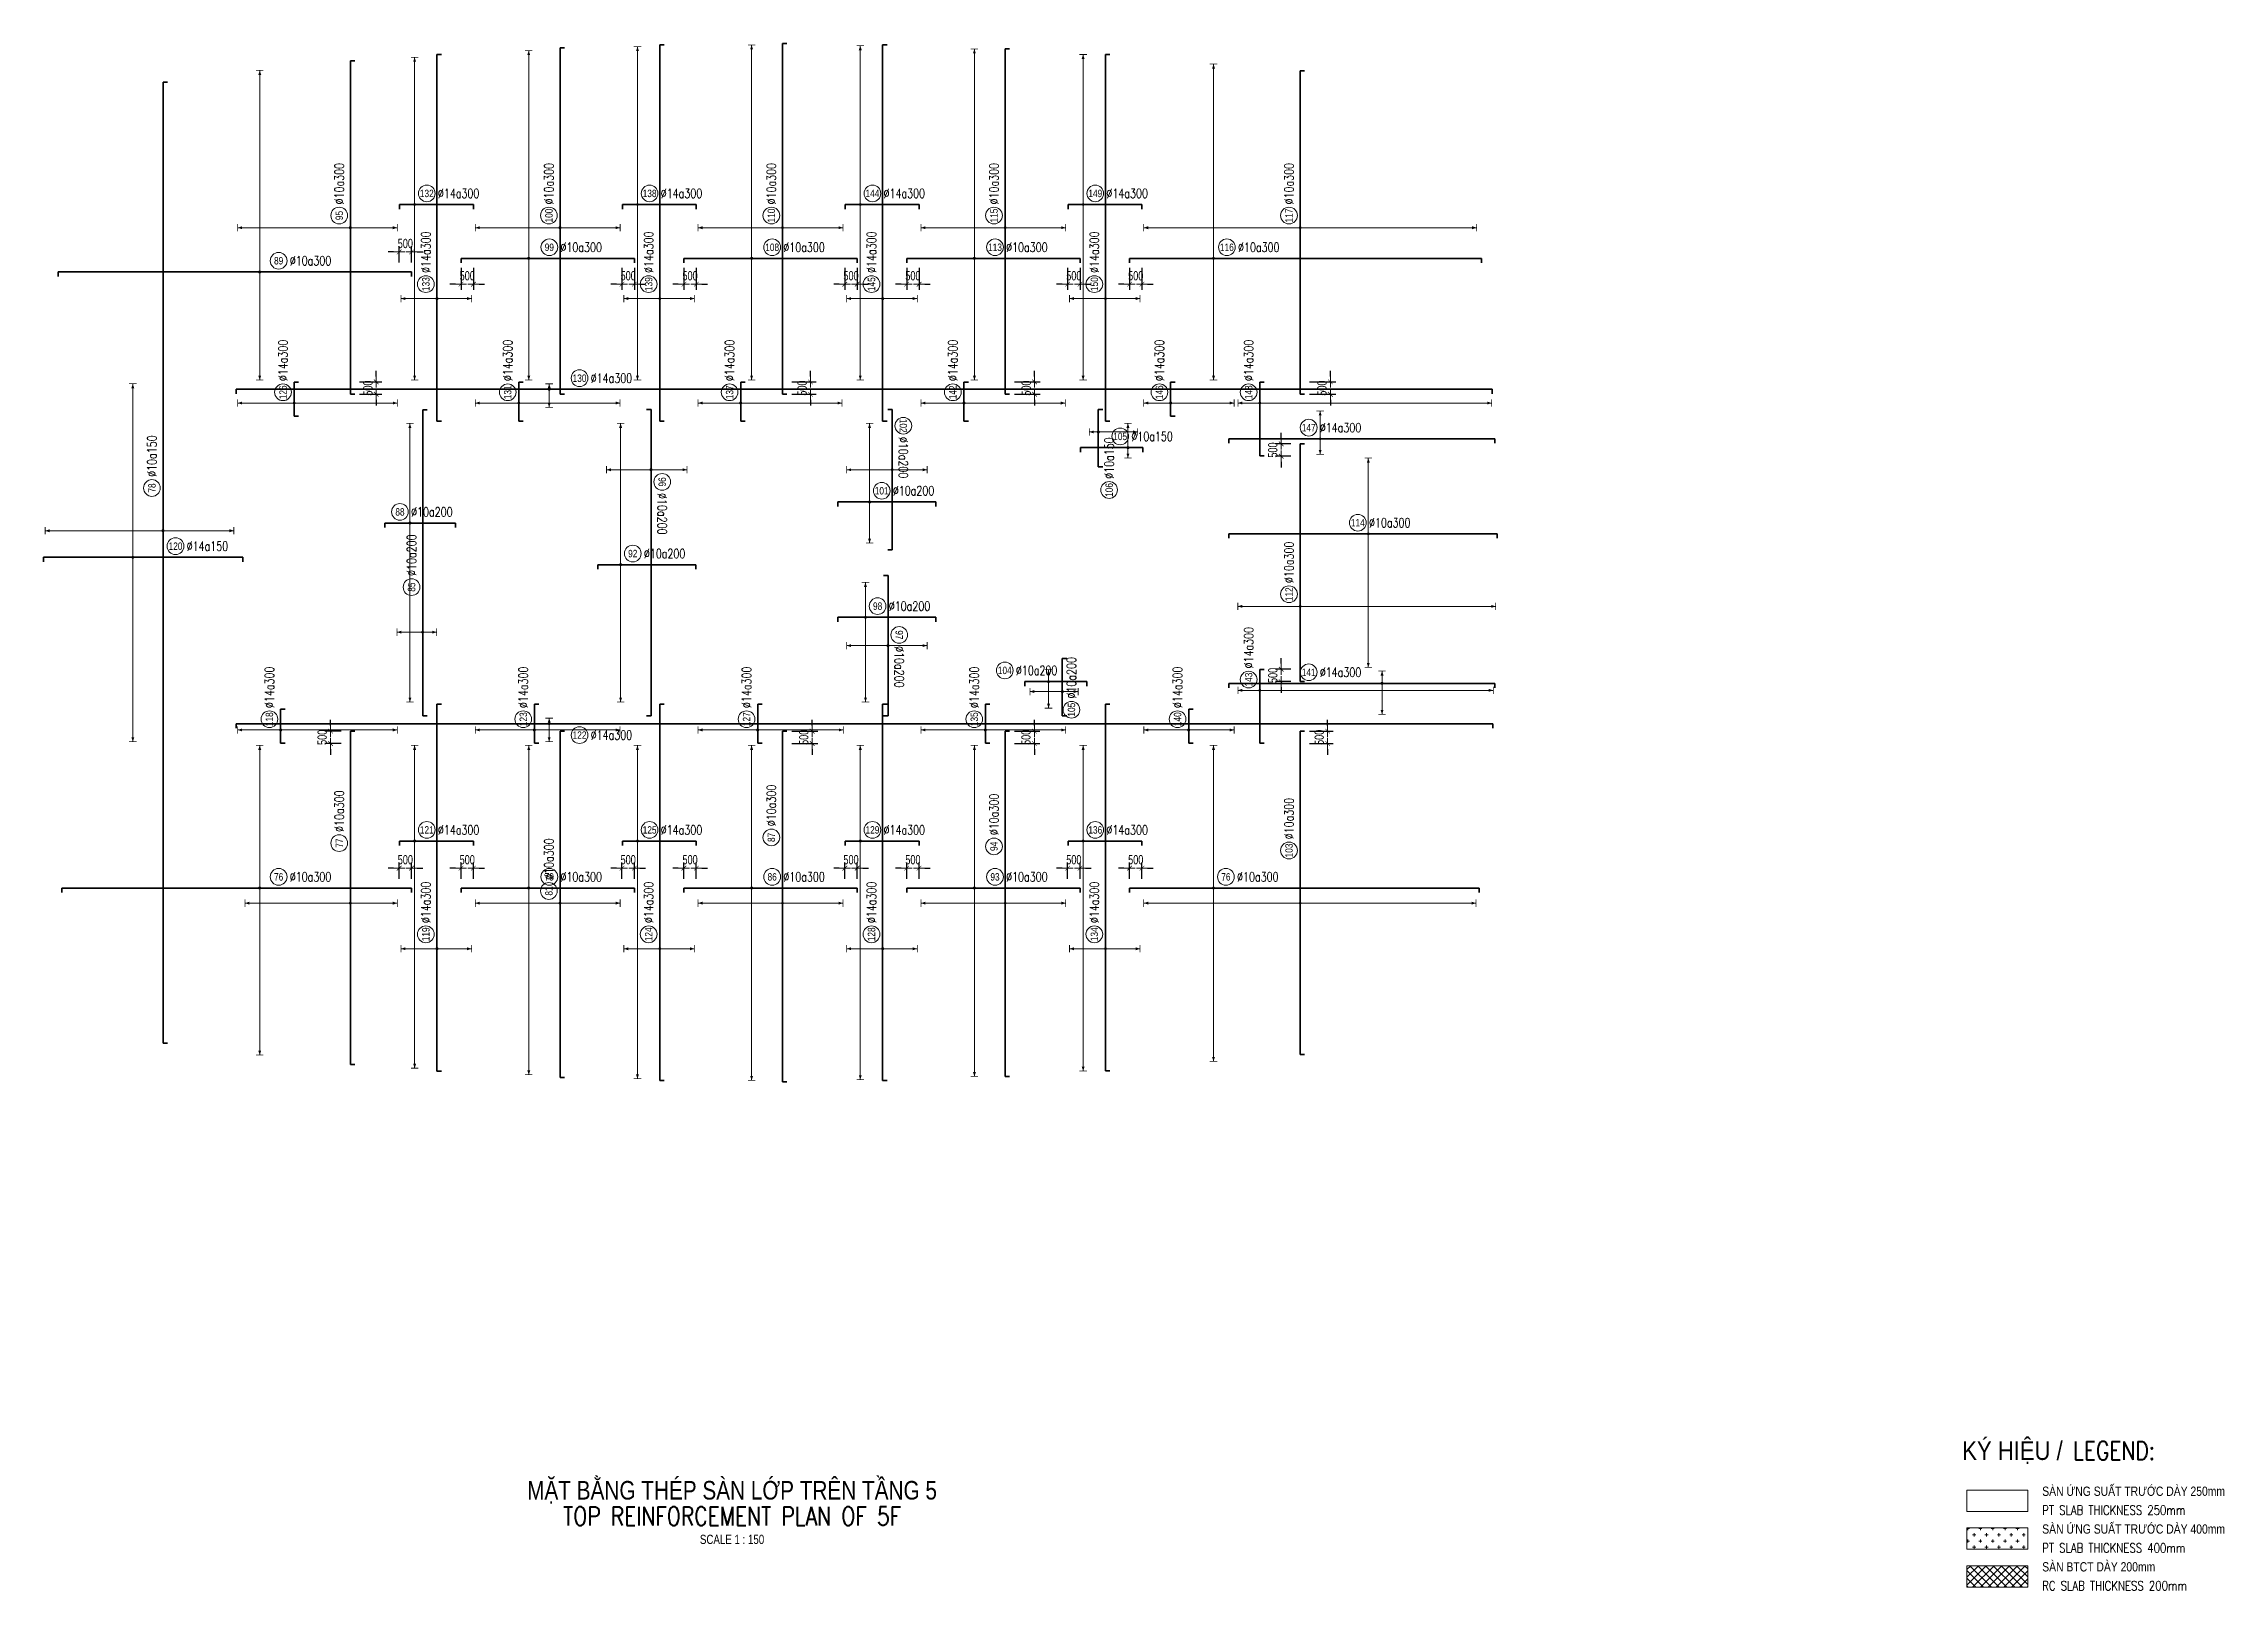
# Model space of a CAD drawing. Header units: millimetres. Extents: x -109376 to 505271, y -20580 to 113678.
# Drawn here: x 159111 to 247190, y 16507 to 78959 of the extents above; entities that cross this region are included whole.
import ezdxf
from ezdxf.enums import TextEntityAlignment as Align

# ---------------------------------------------------------------- set-up
doc = ezdxf.new("R2010")
doc.units = ezdxf.units.MM
doc.layers.get('0').update_dxf_attribs({"lineweight": 20})
doc.layers.get('Defpoints').update_dxf_attribs({"color": 151, "lineweight": 9})
for name, color, linetype, lineweight in [('NDC_S_ANNO', 7, 'Continuous', 20), ('NDC_S_CONTINUOUS', 3, 'Continuous', 20), ('NDC_S_DIM', 1, 'Continuous', 15), ('NDC_S_ENG TEXT', 2, 'Continuous', 20), ('NDC_S_ENG TITLE', 3, 'Continuous', 20), ('NDC_S_HATCH MATERIAL', 8, 'Continuous', 13), ('NDC_S_REBAR', 4, 'Continuous', 35), ('NDC_S_TEXT SYMBOL', 7, 'Continuous', 20), ('NDC_S_VN TEXT', 7, 'Continuous', 20), ('NDC_S_VN TITLE', 6, 'Continuous', 35)]:
    doc.layers.add(name, color=color, linetype=linetype, lineweight=lineweight)
doc.styles.add('ARIAL', font='arial.ttf', dxfattribs={"width": 0.8})
doc.styles.add('NDC_ANNO', font='', dxfattribs={"width": 0.8})
doc.styles.add('NDC_DIM', font='', dxfattribs={"width": 0.75})
doc.styles.add('NDC_EN TXT', font='romans.shx', dxfattribs={"width": 0.8})
doc.styles.add('NDC_VIE TXT', font='arial.ttf', dxfattribs={"width": 0.8})
doc.styles.get('NDC_ANNO').set_extended_font_data('Dotum')
doc.styles.get('NDC_DIM').set_extended_font_data('Dotum')
doc.dimstyles.new('NDC_dim_150', dxfattribs={"dimscale": 150, "dimtxt": 2.5, "dimasz": 1.5, "dimexe": 1.5, "dimexo": 2.5, "dimgap": 1, "dimtad": 1, "dimdec": 0, "dimzin": 0, "dimdsep": 46, "dimtxsty": 'NDC_DIM', "dimblk": 'DIMMARK', "dimcen": 0.09, "dimdle": 1.2, "dimclrd": 1, "dimclre": 1, "dimclrt": 3, "dimadec": 0, "dimazin": 0, "dimtfac": 1, "dimtdec": 0, "dimtix": 1, "dimtofl": 0, "dimtmove": 0, "dimatfit": 3, "dimfxl": 8, "dimfxlon": 1, "dimtolj": 1, "dimtzin": 0, "dimarcsym": 0})

msp = doc.modelspace()

# ---------------------------------------------------------------- texts
at = {"layer": 'NDC_S_ENG TEXT', "attachment_point": 1, "line_spacing_factor": 0.7, "style": 'NDC_EN TXT'}
for s, insert, char_height in [('LEGEND:', (241075.1, 22523.6), 750), ('PT SLAB THICKNESS 250mm', (239832.4, 19934.3), 375), ('PT SLAB THICKNESS 400mm', (239832.4, 18408.3), 375), ('RC SLAB THICKNESS 200mm', (239832.4, 16882.3), 375)]:
    msp.add_mtext_dynamic_manual_height_columns(s, width=11151.525, gutter_width=10, heights=[0], dxfattribs=dict(at, insert=insert, char_height=char_height))
at = {"layer": 'NDC_S_VN TEXT', "style": 'NDC_VIE TXT', "width": 0.85}
msp.add_text('KÝ HIỆU /', height=750, dxfattribs=at).set_placement((236603, 22523.6), align=Align.TOP_LEFT)
at = {"layer": 'NDC_S_VN TEXT', "char_height": 375, "attachment_point": 1, "style": 'NDC_VIE TXT'}
for s, insert in [('SÀN ỨNG SUẤT TRƯỚC DÀY 250mm', (239832.4, 20697.7)), ('SÀN ỨNG SUẤT TRƯỚC DÀY 400mm', (239832.4, 19171.7)), ('SÀN BTCT DÀY 200mm', (239832.4, 17645.7))]:
    msp.add_mtext_dynamic_manual_height_columns(s, width=8485.707, gutter_width=10, heights=[0], dxfattribs=dict(at, insert=insert))

# ---------------------------------------------------------------- blocks, each defined once
blk = doc.blocks.new('Drawing name_symbol')
at = {"layer": 'NDC_S_ENG TITLE', "style": 'NDC_EN TXT', "width": 0.8}
blk.add_attdef('SECTDET1', text='', height=5, dxfattribs=at).set_placement((0, 1.01), align=Align.CENTER)
at = {"layer": 'NDC_S_TEXT SYMBOL', "lineweight": 25, "style": 'NDC_ANNO', "width": 0.8}
blk.add_attdef('SSCALE', text='', height=2.5, dxfattribs=at).set_placement((0, -4), align=Align.CENTER)
at = {"layer": 'NDC_S_VN TITLE', "style": 'NDC_VIE TXT', "width": 0.8}
blk.add_attdef('SECTDET2', text='', height=5, dxfattribs=at).set_placement((0, 7.97), align=Align.CENTER)
blk = doc.blocks.new('DIMMARK')
at = {"layer": 'NDC_S_DIM', "color": 1}
blk.add_line((-1.5, 0), (1, 0), dxfattribs=at)
at = {"layer": 'NDC_S_DIM', "color": 2, "const_width": 0.1}
blk.add_lwpolyline([(-0.42, -0.42), (0.42, 0.42)], dxfattribs=at)
blk = doc.blocks.new('*D67')
at = {"layer": 'Defpoints', "color": 0, "transparency": 16777216}
for p in [(173971, 70550), (173471, 69743), (173971, 69743)]:
    blk.add_point(p, dxfattribs=at)
at = {"layer": 'NDC_S_DIM', "color": 1, "lineweight": -2, "transparency": 16777216}
for p, q in [((173246, 70550), (173021, 70550)), ((173471, 70118), (173471, 70775)), ((173971, 70118), (173971, 70775)), ((174196, 70550), (174421, 70550))]:
    blk.add_line(p, q, dxfattribs=at)
at = {"layer": 'NDC_S_DIM', "color": 1, "lineweight": -2, "transparency": 16777216, "xscale": 225, "yscale": 225, "zscale": 225}
blk.add_blockref('DIMMARK', (173471, 70550), dxfattribs=at)
at = {"layer": 'NDC_S_DIM', "color": 1, "lineweight": -2, "transparency": 16777216, "xscale": 225, "yscale": 225, "zscale": 225, "rotation": 180}
blk.add_blockref('DIMMARK', (173971, 70550), dxfattribs=at)
at = {"layer": 'NDC_S_DIM', "color": 3, "transparency": 16777216, "insert": (173721, 70888), "char_height": 375, "attachment_point": 5, "style": 'NDC_DIM'}
blk.add_mtext('\\A1;500', dxfattribs=at)
blk = doc.blocks.new('*D68')
at = {"layer": 'Defpoints', "color": 0, "transparency": 16777216}
for p in [(175971, 70287), (176471, 70287), (176471, 69247)]:
    blk.add_point(p, dxfattribs=at)
at = {"layer": 'NDC_S_DIM', "color": 1, "lineweight": -2, "transparency": 16777216}
for p, q in [((175971, 69912), (175971, 69022)), ((176471, 69912), (176471, 69022)), ((175746, 69247), (175521, 69247)), ((176696, 69247), (176921, 69247))]:
    blk.add_line(p, q, dxfattribs=at)
at = {"layer": 'NDC_S_DIM', "color": 1, "lineweight": -2, "transparency": 16777216, "xscale": 225, "yscale": 225, "zscale": 225}
blk.add_blockref('DIMMARK', (175971, 69247), dxfattribs=at)
at = {"layer": 'NDC_S_DIM', "color": 1, "lineweight": -2, "transparency": 16777216, "xscale": 225, "yscale": 225, "zscale": 225, "rotation": 180}
blk.add_blockref('DIMMARK', (176471, 69247), dxfattribs=at)
at = {"layer": 'NDC_S_DIM', "color": 3, "transparency": 16777216, "insert": (176221, 69585), "char_height": 375, "attachment_point": 5, "style": 'NDC_DIM'}
blk.add_mtext('\\A1;500', dxfattribs=at)
blk = doc.blocks.new('*D69')
at = {"layer": 'Defpoints', "color": 0, "transparency": 16777216}
for p in [(182471, 70287), (182971, 70287), (182471, 69247)]:
    blk.add_point(p, dxfattribs=at)
at = {"layer": 'NDC_S_DIM', "color": 1, "lineweight": -2, "transparency": 16777216}
for p, q in [((182471, 69912), (182471, 69022)), ((182971, 69912), (182971, 69022)), ((182246, 69247), (182021, 69247)), ((183196, 69247), (183421, 69247))]:
    blk.add_line(p, q, dxfattribs=at)
at = {"layer": 'NDC_S_DIM', "color": 1, "lineweight": -2, "transparency": 16777216, "xscale": 225, "yscale": 225, "zscale": 225}
blk.add_blockref('DIMMARK', (182471, 69247), dxfattribs=at)
at = {"layer": 'NDC_S_DIM', "color": 1, "lineweight": -2, "transparency": 16777216, "xscale": 225, "yscale": 225, "zscale": 225, "rotation": 180}
blk.add_blockref('DIMMARK', (182971, 69247), dxfattribs=at)
at = {"layer": 'NDC_S_DIM', "color": 3, "transparency": 16777216, "insert": (182721, 69585), "char_height": 375, "attachment_point": 5, "style": 'NDC_DIM'}
blk.add_mtext('\\A1;500', dxfattribs=at)
blk = doc.blocks.new('*D44')
at = {"layer": 'Defpoints', "color": 0, "transparency": 16777216}
for p in [(184971, 70287), (185471, 70287), (185471, 69247)]:
    blk.add_point(p, dxfattribs=at)
at = {"layer": 'NDC_S_DIM', "color": 1, "lineweight": -2, "transparency": 16777216}
for p, q in [((184971, 69912), (184971, 69022)), ((185471, 69912), (185471, 69022)), ((184746, 69247), (184521, 69247)), ((185696, 69247), (185921, 69247))]:
    blk.add_line(p, q, dxfattribs=at)
at = {"layer": 'NDC_S_DIM', "color": 1, "lineweight": -2, "transparency": 16777216, "xscale": 225, "yscale": 225, "zscale": 225}
blk.add_blockref('DIMMARK', (184971, 69247), dxfattribs=at)
at = {"layer": 'NDC_S_DIM', "color": 1, "lineweight": -2, "transparency": 16777216, "xscale": 225, "yscale": 225, "zscale": 225, "rotation": 180}
blk.add_blockref('DIMMARK', (185471, 69247), dxfattribs=at)
at = {"layer": 'NDC_S_DIM', "color": 3, "transparency": 16777216, "insert": (185221, 69585), "char_height": 375, "attachment_point": 5, "style": 'NDC_DIM'}
blk.add_mtext('\\A1;500', dxfattribs=at)
blk = doc.blocks.new('*D45')
at = {"layer": 'Defpoints', "color": 0, "transparency": 16777216}
for p in [(191471, 70287), (191971, 70287), (191971, 69247)]:
    blk.add_point(p, dxfattribs=at)
at = {"layer": 'NDC_S_DIM', "color": 1, "lineweight": -2, "transparency": 16777216}
for p, q in [((191471, 69912), (191471, 69022)), ((191971, 69912), (191971, 69022)), ((191246, 69247), (191021, 69247)), ((192196, 69247), (192421, 69247))]:
    blk.add_line(p, q, dxfattribs=at)
at = {"layer": 'NDC_S_DIM', "color": 1, "lineweight": -2, "transparency": 16777216, "xscale": 225, "yscale": 225, "zscale": 225}
blk.add_blockref('DIMMARK', (191471, 69247), dxfattribs=at)
at = {"layer": 'NDC_S_DIM', "color": 1, "lineweight": -2, "transparency": 16777216, "xscale": 225, "yscale": 225, "zscale": 225, "rotation": 180}
blk.add_blockref('DIMMARK', (191971, 69247), dxfattribs=at)
at = {"layer": 'NDC_S_DIM', "color": 3, "transparency": 16777216, "insert": (191721, 69585), "char_height": 375, "attachment_point": 5, "style": 'NDC_DIM'}
blk.add_mtext('\\A1;500', dxfattribs=at)
blk = doc.blocks.new('*D46')
at = {"layer": 'Defpoints', "color": 0, "transparency": 16777216}
for p in [(193971, 70287), (194471, 70287), (193971, 69247)]:
    blk.add_point(p, dxfattribs=at)
at = {"layer": 'NDC_S_DIM', "color": 1, "lineweight": -2, "transparency": 16777216}
for p, q in [((193971, 69912), (193971, 69022)), ((194471, 69912), (194471, 69022)), ((193746, 69247), (193521, 69247)), ((194696, 69247), (194921, 69247))]:
    blk.add_line(p, q, dxfattribs=at)
at = {"layer": 'NDC_S_DIM', "color": 1, "lineweight": -2, "transparency": 16777216, "xscale": 225, "yscale": 225, "zscale": 225}
blk.add_blockref('DIMMARK', (193971, 69247), dxfattribs=at)
at = {"layer": 'NDC_S_DIM', "color": 1, "lineweight": -2, "transparency": 16777216, "xscale": 225, "yscale": 225, "zscale": 225, "rotation": 180}
blk.add_blockref('DIMMARK', (194471, 69247), dxfattribs=at)
at = {"layer": 'NDC_S_DIM', "color": 3, "transparency": 16777216, "insert": (194221, 69585), "char_height": 375, "attachment_point": 5, "style": 'NDC_DIM'}
blk.add_mtext('\\A1;500', dxfattribs=at)
blk = doc.blocks.new('*D47')
at = {"layer": 'Defpoints', "color": 0, "transparency": 16777216}
for p in [(200471, 70287), (200971, 70287), (200471, 69247)]:
    blk.add_point(p, dxfattribs=at)
at = {"layer": 'NDC_S_DIM', "color": 1, "lineweight": -2, "transparency": 16777216}
for p, q in [((200471, 69912), (200471, 69022)), ((200971, 69912), (200971, 69022)), ((200246, 69247), (200021, 69247)), ((201196, 69247), (201421, 69247))]:
    blk.add_line(p, q, dxfattribs=at)
at = {"layer": 'NDC_S_DIM', "color": 1, "lineweight": -2, "transparency": 16777216, "xscale": 225, "yscale": 225, "zscale": 225}
blk.add_blockref('DIMMARK', (200471, 69247), dxfattribs=at)
at = {"layer": 'NDC_S_DIM', "color": 1, "lineweight": -2, "transparency": 16777216, "xscale": 225, "yscale": 225, "zscale": 225, "rotation": 180}
blk.add_blockref('DIMMARK', (200971, 69247), dxfattribs=at)
at = {"layer": 'NDC_S_DIM', "color": 3, "transparency": 16777216, "insert": (200721, 69585), "char_height": 375, "attachment_point": 5, "style": 'NDC_DIM'}
blk.add_mtext('\\A1;500', dxfattribs=at)
blk = doc.blocks.new('*D48')
at = {"layer": 'Defpoints', "color": 0, "transparency": 16777216}
for p in [(202971, 70287), (203471, 70287), (203471, 69247)]:
    blk.add_point(p, dxfattribs=at)
at = {"layer": 'NDC_S_DIM', "color": 1, "lineweight": -2, "transparency": 16777216}
for p, q in [((202971, 69912), (202971, 69022)), ((203471, 69912), (203471, 69022)), ((202746, 69247), (202521, 69247)), ((203696, 69247), (203921, 69247))]:
    blk.add_line(p, q, dxfattribs=at)
at = {"layer": 'NDC_S_DIM', "color": 1, "lineweight": -2, "transparency": 16777216, "xscale": 225, "yscale": 225, "zscale": 225}
blk.add_blockref('DIMMARK', (202971, 69247), dxfattribs=at)
at = {"layer": 'NDC_S_DIM', "color": 1, "lineweight": -2, "transparency": 16777216, "xscale": 225, "yscale": 225, "zscale": 225, "rotation": 180}
blk.add_blockref('DIMMARK', (203471, 69247), dxfattribs=at)
at = {"layer": 'NDC_S_DIM', "color": 3, "transparency": 16777216, "insert": (203221, 69585), "char_height": 375, "attachment_point": 5, "style": 'NDC_DIM'}
blk.add_mtext('\\A1;500', dxfattribs=at)
blk = doc.blocks.new('*D49')
at = {"layer": 'Defpoints', "color": 0, "transparency": 16777216}
for p in [(209861, 65300), (209861, 64800), (211081, 64800)]:
    blk.add_point(p, dxfattribs=at)
at = {"layer": 'NDC_S_DIM', "color": 1, "lineweight": -2, "transparency": 16777216}
for p, q in [((210236, 65300), (211306, 65300)), ((211081, 65525), (211081, 65750)), ((210236, 64800), (211306, 64800)), ((211081, 64575), (211081, 64350))]:
    blk.add_line(p, q, dxfattribs=at)
at = {"layer": 'NDC_S_DIM', "color": 1, "lineweight": -2, "transparency": 16777216, "xscale": 225, "yscale": 225, "zscale": 225}
for p, rotation in [((211081, 65300), 270), ((211081, 64800), 90)]:
    blk.add_blockref('DIMMARK', p, dxfattribs=dict(at, rotation=rotation))
at = {"layer": 'NDC_S_DIM', "color": 3, "transparency": 16777216, "insert": (210743, 65050), "char_height": 375, "attachment_point": 5, "rotation": 90, "style": 'NDC_DIM'}
blk.add_mtext('\\A1;500', dxfattribs=at)
blk = doc.blocks.new('*D50')
at = {"layer": 'Defpoints', "color": 0, "transparency": 16777216}
for p in [(209861, 62800), (209096, 62300), (209861, 62300)]:
    blk.add_point(p, dxfattribs=at)
at = {"layer": 'NDC_S_DIM', "color": 1, "lineweight": -2, "transparency": 16777216}
for p, q in [((209486, 62800), (208871, 62800)), ((209096, 63025), (209096, 63250)), ((209486, 62300), (208871, 62300)), ((209096, 62075), (209096, 61850))]:
    blk.add_line(p, q, dxfattribs=at)
at = {"layer": 'NDC_S_DIM', "color": 1, "lineweight": -2, "transparency": 16777216, "xscale": 225, "yscale": 225, "zscale": 225}
for p, rotation in [((209096, 62800), 270), ((209096, 62300), 90)]:
    blk.add_blockref('DIMMARK', p, dxfattribs=dict(at, rotation=rotation))
at = {"layer": 'NDC_S_DIM', "color": 3, "transparency": 16777216, "insert": (208758, 62550), "char_height": 375, "attachment_point": 5, "rotation": 90, "style": 'NDC_DIM'}
blk.add_mtext('\\A1;500', dxfattribs=at)
blk = doc.blocks.new('*D51')
at = {"layer": 'Defpoints', "color": 0, "transparency": 16777216}
for p in [(209096, 53700), (209861, 53700), (209861, 53200)]:
    blk.add_point(p, dxfattribs=at)
at = {"layer": 'NDC_S_DIM', "color": 1, "lineweight": -2, "transparency": 16777216}
for p, q in [((209096, 53925), (209096, 54150)), ((209486, 53700), (208871, 53700)), ((209486, 53200), (208871, 53200)), ((209096, 52975), (209096, 52750))]:
    blk.add_line(p, q, dxfattribs=at)
at = {"layer": 'NDC_S_DIM', "color": 1, "lineweight": -2, "transparency": 16777216, "xscale": 225, "yscale": 225, "zscale": 225}
for p, rotation in [((209096, 53700), 270), ((209096, 53200), 90)]:
    blk.add_blockref('DIMMARK', p, dxfattribs=dict(at, rotation=rotation))
at = {"layer": 'NDC_S_DIM', "color": 3, "transparency": 16777216, "insert": (208758, 53450), "char_height": 375, "attachment_point": 5, "rotation": 90, "style": 'NDC_DIM'}
blk.add_mtext('\\A1;500', dxfattribs=at)
blk = doc.blocks.new('*D52')
at = {"layer": 'Defpoints', "color": 0, "transparency": 16777216}
for p in [(209861, 51200), (209861, 50700), (210971, 50700)]:
    blk.add_point(p, dxfattribs=at)
at = {"layer": 'NDC_S_DIM', "color": 1, "lineweight": -2, "transparency": 16777216}
for p, q in [((210236, 51200), (211196, 51200)), ((210971, 51425), (210971, 51650)), ((210236, 50700), (211196, 50700)), ((210971, 50475), (210971, 50250))]:
    blk.add_line(p, q, dxfattribs=at)
at = {"layer": 'NDC_S_DIM', "color": 1, "lineweight": -2, "transparency": 16777216, "xscale": 225, "yscale": 225, "zscale": 225}
for p, rotation in [((210971, 51200), 270), ((210971, 50700), 90)]:
    blk.add_blockref('DIMMARK', p, dxfattribs=dict(at, rotation=rotation))
at = {"layer": 'NDC_S_DIM', "color": 3, "transparency": 16777216, "insert": (210633, 50950), "char_height": 375, "attachment_point": 5, "rotation": 90, "style": 'NDC_DIM'}
blk.add_mtext('\\A1;500', dxfattribs=at)
blk = doc.blocks.new('*D53')
at = {"layer": 'Defpoints', "color": 0, "transparency": 16777216}
for p in [(203471, 45668), (202971, 44867), (203471, 44867)]:
    blk.add_point(p, dxfattribs=at)
at = {"layer": 'NDC_S_DIM', "color": 1, "lineweight": -2, "transparency": 16777216}
for p, q in [((202971, 45242), (202971, 45893)), ((203471, 45242), (203471, 45893)), ((202746, 45668), (202521, 45668)), ((203696, 45668), (203921, 45668))]:
    blk.add_line(p, q, dxfattribs=at)
at = {"layer": 'NDC_S_DIM', "color": 1, "lineweight": -2, "transparency": 16777216, "xscale": 225, "yscale": 225, "zscale": 225}
blk.add_blockref('DIMMARK', (202971, 45668), dxfattribs=at)
at = {"layer": 'NDC_S_DIM', "color": 1, "lineweight": -2, "transparency": 16777216, "xscale": 225, "yscale": 225, "zscale": 225, "rotation": 180}
blk.add_blockref('DIMMARK', (203471, 45668), dxfattribs=at)
at = {"layer": 'NDC_S_DIM', "color": 3, "transparency": 16777216, "insert": (203221, 46006), "char_height": 375, "attachment_point": 5, "style": 'NDC_DIM'}
blk.add_mtext('\\A1;500', dxfattribs=at)
blk = doc.blocks.new('*D54')
at = {"layer": 'Defpoints', "color": 0, "transparency": 16777216}
for p in [(200471, 45668), (200471, 44867), (200971, 44867)]:
    blk.add_point(p, dxfattribs=at)
at = {"layer": 'NDC_S_DIM', "color": 1, "lineweight": -2, "transparency": 16777216}
for p, q in [((200471, 45242), (200471, 45893)), ((200971, 45242), (200971, 45893)), ((200246, 45668), (200021, 45668)), ((201196, 45668), (201421, 45668))]:
    blk.add_line(p, q, dxfattribs=at)
at = {"layer": 'NDC_S_DIM', "color": 1, "lineweight": -2, "transparency": 16777216, "xscale": 225, "yscale": 225, "zscale": 225}
blk.add_blockref('DIMMARK', (200471, 45668), dxfattribs=at)
at = {"layer": 'NDC_S_DIM', "color": 1, "lineweight": -2, "transparency": 16777216, "xscale": 225, "yscale": 225, "zscale": 225, "rotation": 180}
blk.add_blockref('DIMMARK', (200971, 45668), dxfattribs=at)
at = {"layer": 'NDC_S_DIM', "color": 3, "transparency": 16777216, "insert": (200721, 46006), "char_height": 375, "attachment_point": 5, "style": 'NDC_DIM'}
blk.add_mtext('\\A1;500', dxfattribs=at)
blk = doc.blocks.new('*D55')
at = {"layer": 'Defpoints', "color": 0, "transparency": 16777216}
for p in [(194471, 45668), (193971, 44867), (194471, 44867)]:
    blk.add_point(p, dxfattribs=at)
at = {"layer": 'NDC_S_DIM', "color": 1, "lineweight": -2, "transparency": 16777216}
for p, q in [((193971, 45242), (193971, 45893)), ((194471, 45242), (194471, 45893)), ((193746, 45668), (193521, 45668)), ((194696, 45668), (194921, 45668))]:
    blk.add_line(p, q, dxfattribs=at)
at = {"layer": 'NDC_S_DIM', "color": 1, "lineweight": -2, "transparency": 16777216, "xscale": 225, "yscale": 225, "zscale": 225}
blk.add_blockref('DIMMARK', (193971, 45668), dxfattribs=at)
at = {"layer": 'NDC_S_DIM', "color": 1, "lineweight": -2, "transparency": 16777216, "xscale": 225, "yscale": 225, "zscale": 225, "rotation": 180}
blk.add_blockref('DIMMARK', (194471, 45668), dxfattribs=at)
at = {"layer": 'NDC_S_DIM', "color": 3, "transparency": 16777216, "insert": (194221, 46006), "char_height": 375, "attachment_point": 5, "style": 'NDC_DIM'}
blk.add_mtext('\\A1;500', dxfattribs=at)
blk = doc.blocks.new('*D56')
at = {"layer": 'Defpoints', "color": 0, "transparency": 16777216}
for p in [(191471, 45668), (191471, 44867), (191971, 44867)]:
    blk.add_point(p, dxfattribs=at)
at = {"layer": 'NDC_S_DIM', "color": 1, "lineweight": -2, "transparency": 16777216}
for p, q in [((191471, 45242), (191471, 45893)), ((191971, 45242), (191971, 45893)), ((191246, 45668), (191021, 45668)), ((192196, 45668), (192421, 45668))]:
    blk.add_line(p, q, dxfattribs=at)
at = {"layer": 'NDC_S_DIM', "color": 1, "lineweight": -2, "transparency": 16777216, "xscale": 225, "yscale": 225, "zscale": 225}
blk.add_blockref('DIMMARK', (191471, 45668), dxfattribs=at)
at = {"layer": 'NDC_S_DIM', "color": 1, "lineweight": -2, "transparency": 16777216, "xscale": 225, "yscale": 225, "zscale": 225, "rotation": 180}
blk.add_blockref('DIMMARK', (191971, 45668), dxfattribs=at)
at = {"layer": 'NDC_S_DIM', "color": 3, "transparency": 16777216, "insert": (191721, 46006), "char_height": 375, "attachment_point": 5, "style": 'NDC_DIM'}
blk.add_mtext('\\A1;500', dxfattribs=at)
blk = doc.blocks.new('*D57')
at = {"layer": 'Defpoints', "color": 0, "transparency": 16777216}
for p in [(185471, 45668), (184971, 44867), (185471, 44867)]:
    blk.add_point(p, dxfattribs=at)
at = {"layer": 'NDC_S_DIM', "color": 1, "lineweight": -2, "transparency": 16777216}
for p, q in [((184971, 45242), (184971, 45893)), ((185471, 45242), (185471, 45893)), ((184746, 45668), (184521, 45668)), ((185696, 45668), (185921, 45668))]:
    blk.add_line(p, q, dxfattribs=at)
at = {"layer": 'NDC_S_DIM', "color": 1, "lineweight": -2, "transparency": 16777216, "xscale": 225, "yscale": 225, "zscale": 225}
blk.add_blockref('DIMMARK', (184971, 45668), dxfattribs=at)
at = {"layer": 'NDC_S_DIM', "color": 1, "lineweight": -2, "transparency": 16777216, "xscale": 225, "yscale": 225, "zscale": 225, "rotation": 180}
blk.add_blockref('DIMMARK', (185471, 45668), dxfattribs=at)
at = {"layer": 'NDC_S_DIM', "color": 3, "transparency": 16777216, "insert": (185221, 46006), "char_height": 375, "attachment_point": 5, "style": 'NDC_DIM'}
blk.add_mtext('\\A1;500', dxfattribs=at)
blk = doc.blocks.new('*D58')
at = {"layer": 'Defpoints', "color": 0, "transparency": 16777216}
for p in [(182471, 45668), (182471, 44867), (182971, 44867)]:
    blk.add_point(p, dxfattribs=at)
at = {"layer": 'NDC_S_DIM', "color": 1, "lineweight": -2, "transparency": 16777216}
for p, q in [((182471, 45242), (182471, 45893)), ((182971, 45242), (182971, 45893)), ((182246, 45668), (182021, 45668)), ((183196, 45668), (183421, 45668))]:
    blk.add_line(p, q, dxfattribs=at)
at = {"layer": 'NDC_S_DIM', "color": 1, "lineweight": -2, "transparency": 16777216, "xscale": 225, "yscale": 225, "zscale": 225}
blk.add_blockref('DIMMARK', (182471, 45668), dxfattribs=at)
at = {"layer": 'NDC_S_DIM', "color": 1, "lineweight": -2, "transparency": 16777216, "xscale": 225, "yscale": 225, "zscale": 225, "rotation": 180}
blk.add_blockref('DIMMARK', (182971, 45668), dxfattribs=at)
at = {"layer": 'NDC_S_DIM', "color": 3, "transparency": 16777216, "insert": (182721, 46006), "char_height": 375, "attachment_point": 5, "style": 'NDC_DIM'}
blk.add_mtext('\\A1;500', dxfattribs=at)
blk = doc.blocks.new('*D59')
at = {"layer": 'Defpoints', "color": 0, "transparency": 16777216}
for p in [(176471, 45668), (175971, 44867), (176471, 44867)]:
    blk.add_point(p, dxfattribs=at)
at = {"layer": 'NDC_S_DIM', "color": 1, "lineweight": -2, "transparency": 16777216}
for p, q in [((175971, 45242), (175971, 45893)), ((176471, 45242), (176471, 45893)), ((175746, 45668), (175521, 45668)), ((176696, 45668), (176921, 45668))]:
    blk.add_line(p, q, dxfattribs=at)
at = {"layer": 'NDC_S_DIM', "color": 1, "lineweight": -2, "transparency": 16777216, "xscale": 225, "yscale": 225, "zscale": 225}
blk.add_blockref('DIMMARK', (175971, 45668), dxfattribs=at)
at = {"layer": 'NDC_S_DIM', "color": 1, "lineweight": -2, "transparency": 16777216, "xscale": 225, "yscale": 225, "zscale": 225, "rotation": 180}
blk.add_blockref('DIMMARK', (176471, 45668), dxfattribs=at)
at = {"layer": 'NDC_S_DIM', "color": 3, "transparency": 16777216, "insert": (176221, 46006), "char_height": 375, "attachment_point": 5, "style": 'NDC_DIM'}
blk.add_mtext('\\A1;500', dxfattribs=at)
blk = doc.blocks.new('*D60')
at = {"layer": 'Defpoints', "color": 0, "transparency": 16777216}
for p in [(173471, 45668), (173471, 44867), (173971, 44867)]:
    blk.add_point(p, dxfattribs=at)
at = {"layer": 'NDC_S_DIM', "color": 1, "lineweight": -2, "transparency": 16777216}
for p, q in [((173471, 45242), (173471, 45893)), ((173971, 45242), (173971, 45893)), ((173246, 45668), (173021, 45668)), ((174196, 45668), (174421, 45668))]:
    blk.add_line(p, q, dxfattribs=at)
at = {"layer": 'NDC_S_DIM', "color": 1, "lineweight": -2, "transparency": 16777216, "xscale": 225, "yscale": 225, "zscale": 225}
blk.add_blockref('DIMMARK', (173471, 45668), dxfattribs=at)
at = {"layer": 'NDC_S_DIM', "color": 1, "lineweight": -2, "transparency": 16777216, "xscale": 225, "yscale": 225, "zscale": 225, "rotation": 180}
blk.add_blockref('DIMMARK', (173971, 45668), dxfattribs=at)
at = {"layer": 'NDC_S_DIM', "color": 3, "transparency": 16777216, "insert": (173721, 46006), "char_height": 375, "attachment_point": 5, "style": 'NDC_DIM'}
blk.add_mtext('\\A1;500', dxfattribs=at)
blk = doc.blocks.new('*D61')
at = {"layer": 'Defpoints', "color": 0, "transparency": 16777216}
for p in [(171501, 65300), (172548, 65300), (171501, 64800)]:
    blk.add_point(p, dxfattribs=at)
at = {"layer": 'NDC_S_DIM', "color": 1, "lineweight": -2, "transparency": 16777216}
for p, q in [((171876, 65300), (172773, 65300)), ((172548, 65525), (172548, 65750)), ((171876, 64800), (172773, 64800)), ((172548, 64575), (172548, 64350))]:
    blk.add_line(p, q, dxfattribs=at)
at = {"layer": 'NDC_S_DIM', "color": 1, "lineweight": -2, "transparency": 16777216, "xscale": 225, "yscale": 225, "zscale": 225}
for p, rotation in [((172548, 65300), 270), ((172548, 64800), 90)]:
    blk.add_blockref('DIMMARK', p, dxfattribs=dict(at, rotation=rotation))
at = {"layer": 'NDC_S_DIM', "color": 3, "transparency": 16777216, "insert": (172210, 65050), "char_height": 375, "attachment_point": 5, "rotation": 90, "style": 'NDC_DIM'}
blk.add_mtext('\\A1;500', dxfattribs=at)
blk = doc.blocks.new('*D62')
at = {"layer": 'Defpoints', "color": 0, "transparency": 16777216}
for p in [(188954, 65300), (190086, 65300), (188954, 64800)]:
    blk.add_point(p, dxfattribs=at)
at = {"layer": 'NDC_S_DIM', "color": 1, "lineweight": -2, "transparency": 16777216}
for p, q in [((189329, 65300), (190311, 65300)), ((190086, 65525), (190086, 65750)), ((189329, 64800), (190311, 64800)), ((190086, 64575), (190086, 64350))]:
    blk.add_line(p, q, dxfattribs=at)
at = {"layer": 'NDC_S_DIM', "color": 1, "lineweight": -2, "transparency": 16777216, "xscale": 225, "yscale": 225, "zscale": 225}
for p, rotation in [((190086, 65300), 270), ((190086, 64800), 90)]:
    blk.add_blockref('DIMMARK', p, dxfattribs=dict(at, rotation=rotation))
at = {"layer": 'NDC_S_DIM', "color": 3, "transparency": 16777216, "insert": (189748, 65050), "char_height": 375, "attachment_point": 5, "rotation": 90, "style": 'NDC_DIM'}
blk.add_mtext('\\A1;500', dxfattribs=at)
blk = doc.blocks.new('*D63')
at = {"layer": 'Defpoints', "color": 0, "transparency": 16777216}
for p in [(197946, 65300), (199137, 65300), (197946, 64800)]:
    blk.add_point(p, dxfattribs=at)
at = {"layer": 'NDC_S_DIM', "color": 1, "lineweight": -2, "transparency": 16777216}
for p, q in [((198321, 65300), (199362, 65300)), ((199137, 65525), (199137, 65750)), ((198321, 64800), (199362, 64800)), ((199137, 64575), (199137, 64350))]:
    blk.add_line(p, q, dxfattribs=at)
at = {"layer": 'NDC_S_DIM', "color": 1, "lineweight": -2, "transparency": 16777216, "xscale": 225, "yscale": 225, "zscale": 225}
for p, rotation in [((199137, 65300), 270), ((199137, 64800), 90)]:
    blk.add_blockref('DIMMARK', p, dxfattribs=dict(at, rotation=rotation))
at = {"layer": 'NDC_S_DIM', "color": 3, "transparency": 16777216, "insert": (198799, 65050), "char_height": 375, "attachment_point": 5, "rotation": 90, "style": 'NDC_DIM'}
blk.add_mtext('\\A1;500', dxfattribs=at)
blk = doc.blocks.new('*D64')
at = {"layer": 'Defpoints', "color": 0, "transparency": 16777216}
for p in [(197946, 51200), (197946, 50700), (199126, 50700)]:
    blk.add_point(p, dxfattribs=at)
at = {"layer": 'NDC_S_DIM', "color": 1, "lineweight": -2, "transparency": 16777216}
for p, q in [((198321, 51200), (199351, 51200)), ((199126, 51425), (199126, 51650)), ((198321, 50700), (199351, 50700)), ((199126, 50475), (199126, 50250))]:
    blk.add_line(p, q, dxfattribs=at)
at = {"layer": 'NDC_S_DIM', "color": 1, "lineweight": -2, "transparency": 16777216, "xscale": 225, "yscale": 225, "zscale": 225}
for p, rotation in [((199126, 51200), 270), ((199126, 50700), 90)]:
    blk.add_blockref('DIMMARK', p, dxfattribs=dict(at, rotation=rotation))
at = {"layer": 'NDC_S_DIM', "color": 3, "transparency": 16777216, "insert": (198788, 50950), "char_height": 375, "attachment_point": 5, "rotation": 90, "style": 'NDC_DIM'}
blk.add_mtext('\\A1;500', dxfattribs=at)
blk = doc.blocks.new('*D65')
at = {"layer": 'Defpoints', "color": 0, "transparency": 16777216}
for p in [(188954, 51200), (188954, 50700), (190153, 50700)]:
    blk.add_point(p, dxfattribs=at)
at = {"layer": 'NDC_S_DIM', "color": 1, "lineweight": -2, "transparency": 16777216}
for p, q in [((189329, 51200), (190378, 51200)), ((190153, 51425), (190153, 51650)), ((189329, 50700), (190378, 50700)), ((190153, 50475), (190153, 50250))]:
    blk.add_line(p, q, dxfattribs=at)
at = {"layer": 'NDC_S_DIM', "color": 1, "lineweight": -2, "transparency": 16777216, "xscale": 225, "yscale": 225, "zscale": 225}
for p, rotation in [((190153, 51200), 270), ((190153, 50700), 90)]:
    blk.add_blockref('DIMMARK', p, dxfattribs=dict(at, rotation=rotation))
at = {"layer": 'NDC_S_DIM', "color": 3, "transparency": 16777216, "insert": (189815, 50950), "char_height": 375, "attachment_point": 5, "rotation": 90, "style": 'NDC_DIM'}
blk.add_mtext('\\A1;500', dxfattribs=at)
blk = doc.blocks.new('*D66')
at = {"layer": 'Defpoints', "color": 0, "transparency": 16777216}
for p in [(171501, 51200), (170700, 50700), (171501, 50700)]:
    blk.add_point(p, dxfattribs=at)
at = {"layer": 'NDC_S_DIM', "color": 1, "lineweight": -2, "transparency": 16777216}
for p, q in [((171126, 51200), (170475, 51200)), ((170700, 51425), (170700, 51650)), ((171126, 50700), (170475, 50700)), ((170700, 50475), (170700, 50250))]:
    blk.add_line(p, q, dxfattribs=at)
at = {"layer": 'NDC_S_DIM', "color": 1, "lineweight": -2, "transparency": 16777216, "xscale": 225, "yscale": 225, "zscale": 225}
for p, rotation in [((170700, 51200), 270), ((170700, 50700), 90)]:
    blk.add_blockref('DIMMARK', p, dxfattribs=dict(at, rotation=rotation))
at = {"layer": 'NDC_S_DIM', "color": 3, "transparency": 16777216, "insert": (170362, 50950), "char_height": 375, "attachment_point": 5, "rotation": 90, "style": 'NDC_DIM'}
blk.add_mtext('\\A1;500', dxfattribs=at)
blk = doc.blocks.new('*U103')
h = blk.add_hatch(color=6)
edge = h.paths.add_edge_path()
edge.add_arc((27.07, 0), 0.3, 0, 360)
at = {"layer": 'NDC_S_DIM', "color": 8}
for q in [(27.07, 1.49), (27.07, -4.84)]:
    blk.add_line((27.07, 0), q, dxfattribs=at)
for points in [[(26.07, 1.49, 0.2, 0.2, 0), (28.07, 1.49, 0, 0, 0)], [(26.07, -4.84, 0.2, 0.2, 0), (28.07, -4.84, 0, 0, 0)]]:
    blk.add_lwpolyline(points, format="xyseb", dxfattribs=at)
at = {"layer": 'NDC_S_DIM', "color": 6}
blk.add_circle((27.07, 0), 0.3, dxfattribs=at)
at = {"layer": 'NDC_S_DIM'}
blk.add_circle((35.24, 3), 2.25, dxfattribs=at)
at = {"layer": 'NDC_S_DIM', "color": 8}
for points in [[(26.67, 0.29), (27.07, 1.49), (27.47, 0.29)], [(26.67, -3.64), (27.07, -4.84), (27.47, -3.64)]]:
    blk.add_solid(points, dxfattribs=at)
at = {"layer": 'NDC_S_REBAR'}
for p, q in [((0, 0), (-57.23, 0)), ((-57.23, 0), (-57.23, -1.2)), ((0, 0), (281, 0)), ((281, 0), (281, -1.2)), ((-57.23, -1.2), (-57.23, -1.2)), ((281, -1.2), (281, -1.2))]:
    blk.add_line(p, q, dxfattribs=at)
at = {"layer": 'NDC_S_VN TEXT', "style": 'ARIAL', "width": 0.8}
blk.add_attdef('KHT', text='', height=2, dxfattribs=at).set_placement((35.24, 3), align=Align.MIDDLE_CENTER)
at = {"layer": 'NDC_S_VN TEXT', "color": 3, "style": 'NDC_EN TXT', "width": 0.75}
blk.add_attdef('DKT', (38.24, 1.75), '', height=2.5, dxfattribs=at)
blk = doc.blocks.new('*U71')
h = blk.add_hatch(color=6)
edge = h.paths.add_edge_path()
edge.add_arc((-7.93, 0), 0.3, 0, 360)
at = {"layer": 'NDC_S_DIM', "color": 8}
for q in [(-7.93, 55.92), (-7.93, -32.75)]:
    blk.add_line((-7.93, 0), q, dxfattribs=at)
for points in [[(-8.93, 55.92, 0.2, 0.2, 0), (-6.93, 55.92, 0, 0, 0)], [(-8.93, -32.75, 0.2, 0.2, 0), (-6.93, -32.75, 0, 0, 0)]]:
    blk.add_lwpolyline(points, format="xyseb", dxfattribs=at)
at = {"layer": 'NDC_S_DIM', "color": 6}
blk.add_circle((-7.93, 0), 0.3, dxfattribs=at)
at = {"layer": 'NDC_S_DIM'}
blk.add_circle((-2.39, 3), 2.25, dxfattribs=at)
at = {"layer": 'NDC_S_DIM', "color": 8}
for points in [[(-8.33, 54.72), (-7.93, 55.92), (-7.53, 54.72)], [(-8.33, -31.55), (-7.93, -32.75), (-7.53, -31.55)]]:
    blk.add_solid(points, dxfattribs=at)
at = {"layer": 'NDC_S_REBAR'}
for p, q in [((0, 0), (-26.16, 0)), ((-26.16, 0), (-26.16, -1.2)), ((0, 0), (20.5, 0)), ((20.5, 0), (20.5, -1.2)), ((-26.16, -1.2), (-26.16, -1.2)), ((20.5, -1.2), (20.5, -1.2))]:
    blk.add_line(p, q, dxfattribs=at)
at = {"layer": 'NDC_S_VN TEXT', "style": 'ARIAL', "width": 0.8}
blk.add_attdef('KHT', text='', height=2, dxfattribs=at).set_placement((-2.39, 3), align=Align.MIDDLE_CENTER)
at = {"layer": 'NDC_S_VN TEXT', "color": 3, "style": 'NDC_EN TXT', "width": 0.75}
blk.add_attdef('DKT', (0.61, 1.75), '', height=2.5, dxfattribs=at)
blk = doc.blocks.new('*U72')
h = blk.add_hatch(color=6)
edge = h.paths.add_edge_path()
edge.add_arc((-7.93, 0), 0.3, 0, 360)
at = {"layer": 'NDC_S_DIM', "color": 8}
for q in [(-7.93, 57.44), (-7.93, -32.75)]:
    blk.add_line((-7.93, 0), q, dxfattribs=at)
for points in [[(-8.93, 57.44, 0.2, 0.2, 0), (-6.93, 57.44, 0, 0, 0)], [(-8.93, -32.75, 0.2, 0.2, 0), (-6.93, -32.75, 0, 0, 0)]]:
    blk.add_lwpolyline(points, format="xyseb", dxfattribs=at)
at = {"layer": 'NDC_S_DIM', "color": 6}
blk.add_circle((-7.93, 0), 0.3, dxfattribs=at)
at = {"layer": 'NDC_S_DIM'}
blk.add_circle((-2.39, 3), 2.25, dxfattribs=at)
at = {"layer": 'NDC_S_DIM', "color": 8}
for points in [[(-8.33, 56.24), (-7.93, 57.44), (-7.53, 56.24)], [(-8.33, -31.55), (-7.93, -32.75), (-7.53, -31.55)]]:
    blk.add_solid(points, dxfattribs=at)
at = {"layer": 'NDC_S_REBAR'}
for p, q in [((0, 0), (-26.16, 0)), ((-26.16, 0), (-26.16, -1.2)), ((0, 0), (20.5, 0)), ((20.5, 0), (20.5, -1.2)), ((-26.16, -1.2), (-26.16, -1.2)), ((20.5, -1.2), (20.5, -1.2))]:
    blk.add_line(p, q, dxfattribs=at)
at = {"layer": 'NDC_S_VN TEXT', "style": 'ARIAL', "width": 0.8}
blk.add_attdef('KHT', text='', height=2, dxfattribs=at).set_placement((-2.39, 3), align=Align.MIDDLE_CENTER)
at = {"layer": 'NDC_S_VN TEXT', "color": 3, "style": 'NDC_EN TXT', "width": 0.75}
blk.add_attdef('DKT', (0.61, 1.75), '', height=2.5, dxfattribs=at)
blk = doc.blocks.new('*U73')
h = blk.add_hatch(color=6)
edge = h.paths.add_edge_path()
edge.add_arc((-7.93, 0), 0.3, 0, 360)
at = {"layer": 'NDC_S_DIM', "color": 8}
for q in [(-7.93, 56.37), (-7.93, -32.75)]:
    blk.add_line((-7.93, 0), q, dxfattribs=at)
for points in [[(-8.93, 56.37, 0.2, 0.2, 0), (-6.93, 56.37, 0, 0, 0)], [(-8.93, -32.75, 0.2, 0.2, 0), (-6.93, -32.75, 0, 0, 0)]]:
    blk.add_lwpolyline(points, format="xyseb", dxfattribs=at)
at = {"layer": 'NDC_S_DIM', "color": 6}
blk.add_circle((-7.93, 0), 0.3, dxfattribs=at)
at = {"layer": 'NDC_S_DIM'}
blk.add_circle((-2.39, 3), 2.25, dxfattribs=at)
at = {"layer": 'NDC_S_DIM', "color": 8}
for points in [[(-8.33, 55.17), (-7.93, 56.37), (-7.53, 55.17)], [(-8.33, -31.55), (-7.93, -32.75), (-7.53, -31.55)]]:
    blk.add_solid(points, dxfattribs=at)
at = {"layer": 'NDC_S_REBAR'}
for p, q in [((0, 0), (-26.16, 0)), ((-26.16, 0), (-26.16, -1.2)), ((0, 0), (20.5, 0)), ((20.5, 0), (20.5, -1.2)), ((-26.16, -1.2), (-26.16, -1.2)), ((20.5, -1.2), (20.5, -1.2))]:
    blk.add_line(p, q, dxfattribs=at)
at = {"layer": 'NDC_S_VN TEXT', "style": 'ARIAL', "width": 0.8}
blk.add_attdef('KHT', text='', height=2, dxfattribs=at).set_placement((-2.39, 3), align=Align.MIDDLE_CENTER)
at = {"layer": 'NDC_S_VN TEXT', "color": 3, "style": 'NDC_EN TXT', "width": 0.75}
blk.add_attdef('DKT', (0.61, 1.75), '', height=2.5, dxfattribs=at)
blk = doc.blocks.new('*U74')
h = blk.add_hatch(color=6)
edge = h.paths.add_edge_path()
edge.add_arc((-3.55, 0), 0.3, 0, 360)
at = {"layer": 'NDC_S_DIM', "color": 8}
for q in [(-3.55, 52.3), (-3.55, -32.75)]:
    blk.add_line((-3.55, 0), q, dxfattribs=at)
for points in [[(-4.55, 52.3, 0.2, 0.2, 0), (-2.55, 52.3, 0, 0, 0)], [(-4.55, -32.75, 0.2, 0.2, 0), (-2.55, -32.75, 0, 0, 0)]]:
    blk.add_lwpolyline(points, format="xyseb", dxfattribs=at)
at = {"layer": 'NDC_S_DIM', "color": 6}
blk.add_circle((-3.55, 0), 0.3, dxfattribs=at)
at = {"layer": 'NDC_S_DIM'}
blk.add_circle((0.04, 3), 2.25, dxfattribs=at)
at = {"layer": 'NDC_S_DIM', "color": 8}
for points in [[(-3.95, 51.1), (-3.55, 52.3), (-3.15, 51.1)], [(-3.95, -31.55), (-3.55, -32.75), (-3.15, -31.55)]]:
    blk.add_solid(points, dxfattribs=at)
at = {"layer": 'NDC_S_REBAR'}
for p, q in [((0, 0), (-26.16, 0)), ((-26.16, 0), (-26.16, -1.2)), ((0, 0), (68.6, 0)), ((68.6, 0), (68.6, -1.2)), ((-26.16, -1.2), (-26.16, -1.2)), ((68.6, -1.2), (68.6, -1.2))]:
    blk.add_line(p, q, dxfattribs=at)
at = {"layer": 'NDC_S_VN TEXT', "style": 'ARIAL', "width": 0.8}
blk.add_attdef('KHT', text='', height=2, dxfattribs=at).set_placement((0.04, 3), align=Align.MIDDLE_CENTER)
at = {"layer": 'NDC_S_VN TEXT', "color": 3, "style": 'NDC_EN TXT', "width": 0.75}
blk.add_attdef('DKT', (3.04, 1.75), '', height=2.5, dxfattribs=at)
blk = doc.blocks.new('*U75')
h = blk.add_hatch(color=6)
edge = h.paths.add_edge_path()
edge.add_arc((-2.99, 0), 0.3, 0, 360)
at = {"layer": 'NDC_S_DIM', "color": 8}
for q in [(-2.99, 38.39), (-2.99, -44.96)]:
    blk.add_line((-2.99, 0), q, dxfattribs=at)
for points in [[(-3.99, 38.39, 0.2, 0.2, 0), (-1.99, 38.39, 0, 0, 0)], [(-3.99, -44.96, 0.2, 0.2, 0), (-1.99, -44.96, 0, 0, 0)]]:
    blk.add_lwpolyline(points, format="xyseb", dxfattribs=at)
at = {"layer": 'NDC_S_DIM', "color": 6}
blk.add_circle((-2.99, 0), 0.3, dxfattribs=at)
at = {"layer": 'NDC_S_DIM'}
blk.add_circle((2.1, 3), 2.25, dxfattribs=at)
at = {"layer": 'NDC_S_DIM', "color": 8}
for points in [[(-3.39, 37.19), (-2.99, 38.39), (-2.59, 37.19)], [(-3.39, -43.76), (-2.99, -44.96), (-2.59, -43.76)]]:
    blk.add_solid(points, dxfattribs=at)
at = {"layer": 'NDC_S_REBAR'}
for p, q in [((0, 0), (-56.24, 0)), ((-56.24, 0), (-56.24, -1.2)), ((0, 0), (37.88, 0)), ((37.88, 0), (37.88, -1.2)), ((-56.24, -1.2), (-56.24, -1.2)), ((37.88, -1.2), (37.88, -1.2))]:
    blk.add_line(p, q, dxfattribs=at)
at = {"layer": 'NDC_S_VN TEXT', "style": 'ARIAL', "width": 0.8}
blk.add_attdef('KHT', text='', height=2, dxfattribs=at).set_placement((2.1, 3), align=Align.MIDDLE_CENTER)
at = {"layer": 'NDC_S_VN TEXT', "color": 3, "style": 'NDC_EN TXT', "width": 0.75}
blk.add_attdef('DKT', (5.1, 1.75), '', height=2.5, dxfattribs=at)
blk = doc.blocks.new('*U76')
h = blk.add_hatch(color=6)
edge = h.paths.add_edge_path()
edge.add_arc((-7.93, 0), 0.3, 0, 360)
at = {"layer": 'NDC_S_DIM', "color": 8}
for q in [(-7.93, 38.39), (-7.93, -50.28)]:
    blk.add_line((-7.93, 0), q, dxfattribs=at)
for points in [[(-8.93, 38.39, 0.2, 0.2, 0), (-6.93, 38.39, 0, 0, 0)], [(-8.93, -50.28, 0.2, 0.2, 0), (-6.93, -50.28, 0, 0, 0)]]:
    blk.add_lwpolyline(points, format="xyseb", dxfattribs=at)
at = {"layer": 'NDC_S_DIM', "color": 6}
blk.add_circle((-7.93, 0), 0.3, dxfattribs=at)
at = {"layer": 'NDC_S_DIM'}
blk.add_circle((-2.39, 3), 2.25, dxfattribs=at)
at = {"layer": 'NDC_S_DIM', "color": 8}
for points in [[(-8.33, 37.19), (-7.93, 38.39), (-7.53, 37.19)], [(-8.33, -49.08), (-7.93, -50.28), (-7.53, -49.08)]]:
    blk.add_solid(points, dxfattribs=at)
at = {"layer": 'NDC_S_REBAR'}
for p, q in [((0, 0), (-26.16, 0)), ((-26.16, 0), (-26.16, -1.2)), ((0, 0), (20.5, 0)), ((20.5, 0), (20.5, -1.2)), ((-26.16, -1.2), (-26.16, -1.2)), ((20.5, -1.2), (20.5, -1.2))]:
    blk.add_line(p, q, dxfattribs=at)
at = {"layer": 'NDC_S_VN TEXT', "style": 'ARIAL', "width": 0.8}
blk.add_attdef('KHT', text='', height=2, dxfattribs=at).set_placement((-2.39, 3), align=Align.MIDDLE_CENTER)
at = {"layer": 'NDC_S_VN TEXT', "color": 3, "style": 'NDC_EN TXT', "width": 0.75}
blk.add_attdef('DKT', (0.61, 1.75), '', height=2.5, dxfattribs=at)
blk = doc.blocks.new('*U130')
h = blk.add_hatch(color=6)
edge = h.paths.add_edge_path()
edge.add_arc((-7.93, 0), 0.3, 0, 360)
at = {"layer": 'NDC_S_DIM', "color": 8}
for q in [(-7.93, 38.39), (-7.93, -51.8)]:
    blk.add_line((-7.93, 0), q, dxfattribs=at)
for points in [[(-8.93, 38.39, 0.2, 0.2, 0), (-6.93, 38.39, 0, 0, 0)], [(-8.93, -51.8, 0.2, 0.2, 0), (-6.93, -51.8, 0, 0, 0)]]:
    blk.add_lwpolyline(points, format="xyseb", dxfattribs=at)
at = {"layer": 'NDC_S_DIM', "color": 6}
blk.add_circle((-7.93, 0), 0.3, dxfattribs=at)
at = {"layer": 'NDC_S_DIM'}
blk.add_circle((-2.39, 3), 2.25, dxfattribs=at)
at = {"layer": 'NDC_S_DIM', "color": 8}
for points in [[(-8.33, 37.19), (-7.93, 38.39), (-7.53, 37.19)], [(-8.33, -50.6), (-7.93, -51.8), (-7.53, -50.6)]]:
    blk.add_solid(points, dxfattribs=at)
at = {"layer": 'NDC_S_REBAR'}
for p, q in [((0, 0), (-26.16, 0)), ((-26.16, 0), (-26.16, -1.2)), ((0, 0), (20.5, 0)), ((20.5, 0), (20.5, -1.2)), ((-26.16, -1.2), (-26.16, -1.2)), ((20.5, -1.2), (20.5, -1.2))]:
    blk.add_line(p, q, dxfattribs=at)
at = {"layer": 'NDC_S_VN TEXT', "style": 'ARIAL', "width": 0.8}
blk.add_attdef('KHT', text='', height=2, dxfattribs=at).set_placement((-2.39, 3), align=Align.MIDDLE_CENTER)
at = {"layer": 'NDC_S_VN TEXT', "color": 3, "style": 'NDC_EN TXT', "width": 0.75}
blk.add_attdef('DKT', (0.61, 1.75), '', height=2.5, dxfattribs=at)
blk = doc.blocks.new('*U131')
h = blk.add_hatch(color=6)
edge = h.paths.add_edge_path()
edge.add_arc((-7.93, 0), 0.3, 0, 360)
at = {"layer": 'NDC_S_DIM', "color": 8}
for q in [(-7.93, 38.39), (-7.93, -50.72)]:
    blk.add_line((-7.93, 0), q, dxfattribs=at)
for points in [[(-8.93, 38.39, 0.2, 0.2, 0), (-6.93, 38.39, 0, 0, 0)], [(-8.93, -50.72, 0.2, 0.2, 0), (-6.93, -50.72, 0, 0, 0)]]:
    blk.add_lwpolyline(points, format="xyseb", dxfattribs=at)
at = {"layer": 'NDC_S_DIM', "color": 6}
blk.add_circle((-7.93, 0), 0.3, dxfattribs=at)
at = {"layer": 'NDC_S_DIM'}
blk.add_circle((-2.39, 3), 2.25, dxfattribs=at)
at = {"layer": 'NDC_S_DIM', "color": 8}
for points in [[(-8.33, 37.19), (-7.93, 38.39), (-7.53, 37.19)], [(-8.33, -49.52), (-7.93, -50.72), (-7.53, -49.52)]]:
    blk.add_solid(points, dxfattribs=at)
at = {"layer": 'NDC_S_REBAR'}
for p, q in [((0, 0), (-26.16, 0)), ((-26.16, 0), (-26.16, -1.2)), ((0, 0), (20.5, 0)), ((20.5, 0), (20.5, -1.2)), ((-26.16, -1.2), (-26.16, -1.2)), ((20.5, -1.2), (20.5, -1.2))]:
    blk.add_line(p, q, dxfattribs=at)
at = {"layer": 'NDC_S_VN TEXT', "style": 'ARIAL', "width": 0.8}
blk.add_attdef('KHT', text='', height=2, dxfattribs=at).set_placement((-2.39, 3), align=Align.MIDDLE_CENTER)
at = {"layer": 'NDC_S_VN TEXT', "color": 3, "style": 'NDC_EN TXT', "width": 0.75}
blk.add_attdef('DKT', (0.61, 1.75), '', height=2.5, dxfattribs=at)
blk = doc.blocks.new('*U132')
h = blk.add_hatch(color=6)
edge = h.paths.add_edge_path()
edge.add_arc((-3.55, 0), 0.3, 0, 360)
at = {"layer": 'NDC_S_DIM', "color": 8}
for q in [(-3.55, 38.39), (-3.55, -46.66)]:
    blk.add_line((-3.55, 0), q, dxfattribs=at)
for points in [[(-4.55, 38.39, 0.2, 0.2, 0), (-2.55, 38.39, 0, 0, 0)], [(-4.55, -46.66, 0.2, 0.2, 0), (-2.55, -46.66, 0, 0, 0)]]:
    blk.add_lwpolyline(points, format="xyseb", dxfattribs=at)
at = {"layer": 'NDC_S_DIM', "color": 6}
blk.add_circle((-3.55, 0), 0.3, dxfattribs=at)
at = {"layer": 'NDC_S_DIM'}
blk.add_circle((-0.22, 3), 2.25, dxfattribs=at)
at = {"layer": 'NDC_S_DIM', "color": 8}
for points in [[(-3.95, 37.19), (-3.55, 38.39), (-3.15, 37.19)], [(-3.95, -45.46), (-3.55, -46.66), (-3.15, -45.46)]]:
    blk.add_solid(points, dxfattribs=at)
at = {"layer": 'NDC_S_REBAR'}
for p, q in [((0, 0), (-26.16, 0)), ((-26.16, 0), (-26.16, -1.2)), ((0, 0), (67.96, 0)), ((67.96, 0), (67.96, -1.2)), ((-26.16, -1.2), (-26.16, -1.2)), ((67.96, -1.2), (67.96, -1.2))]:
    blk.add_line(p, q, dxfattribs=at)
at = {"layer": 'NDC_S_VN TEXT', "style": 'ARIAL', "width": 0.8}
blk.add_attdef('KHT', text='', height=2, dxfattribs=at).set_placement((-0.22, 3), align=Align.MIDDLE_CENTER)
at = {"layer": 'NDC_S_VN TEXT', "color": 3, "style": 'NDC_EN TXT', "width": 0.75}
blk.add_attdef('DKT', (2.78, 1.75), '', height=2.5, dxfattribs=at)
blk = doc.blocks.new('*U133')
h = blk.add_hatch(color=6)
edge = h.paths.add_edge_path()
edge.add_arc((13.48, 0), 0.3, 0, 360)
at = {"layer": 'NDC_S_DIM', "color": 8}
for q in [(13.48, 20.4), (13.48, -35.94)]:
    blk.add_line((13.48, 0), q, dxfattribs=at)
for points in [[(12.48, 20.4, 0.2, 0.2, 0), (14.48, 20.4, 0, 0, 0)], [(12.48, -35.94, 0.2, 0.2, 0), (14.48, -35.94, 0, 0, 0)]]:
    blk.add_lwpolyline(points, format="xyseb", dxfattribs=at)
at = {"layer": 'NDC_S_DIM'}
blk.add_circle((10.66, 3), 2.25, dxfattribs=at)
at = {"layer": 'NDC_S_DIM', "color": 6}
blk.add_circle((13.48, 0), 0.3, dxfattribs=at)
at = {"layer": 'NDC_S_DIM', "color": 8}
for points in [[(13.08, 19.2), (13.48, 20.4), (13.88, 19.2)], [(13.08, -34.74), (13.48, -35.94), (13.88, -34.74)]]:
    blk.add_solid(points, dxfattribs=at)
at = {"layer": 'NDC_S_REBAR'}
for p, q in [((0, 0), (-24.04, 0)), ((-24.04, 0), (-24.04, -1.2)), ((0, 0), (48.22, 0)), ((48.22, 0), (48.22, -1.2)), ((-24.04, -1.2), (-24.04, -1.2)), ((48.22, -1.2), (48.22, -1.2))]:
    blk.add_line(p, q, dxfattribs=at)
at = {"layer": 'NDC_S_VN TEXT', "style": 'ARIAL', "width": 0.8}
blk.add_attdef('KHT', text='', height=2, dxfattribs=at).set_placement((10.66, 3), align=Align.MIDDLE_CENTER)
at = {"layer": 'NDC_S_VN TEXT', "color": 3, "style": 'NDC_EN TXT', "width": 0.75}
blk.add_attdef('DKT', (13.66, 1.75), '', height=2.5, dxfattribs=at)
blk = doc.blocks.new('*U134')
h = blk.add_hatch(color=6)
edge = h.paths.add_edge_path()
edge.add_arc((-3.55, 0), 0.3, 0, 360)
at = {"layer": 'NDC_S_DIM', "color": 8}
for q in [(-3.55, 46.71), (-3.55, -49.62)]:
    blk.add_line((-3.55, 0), q, dxfattribs=at)
for points in [[(-4.55, 46.71, 0.2, 0.2, 0), (-2.55, 46.71, 0, 0, 0)], [(-4.55, -49.62, 0.2, 0.2, 0), (-2.55, -49.62, 0, 0, 0)]]:
    blk.add_lwpolyline(points, format="xyseb", dxfattribs=at)
at = {"layer": 'NDC_S_DIM', "color": 6}
blk.add_circle((-3.55, 0), 0.3, dxfattribs=at)
at = {"layer": 'NDC_S_DIM'}
blk.add_circle((7.95, 3), 2.25, dxfattribs=at)
at = {"layer": 'NDC_S_DIM', "color": 8}
for points in [[(-3.95, 45.51), (-3.55, 46.71), (-3.15, 45.51)], [(-3.95, -48.42), (-3.55, -49.62), (-3.15, -48.42)]]:
    blk.add_solid(points, dxfattribs=at)
at = {"layer": 'NDC_S_REBAR'}
for p, q in [((0, 0), (-27.56, 0)), ((-27.56, 0), (-27.56, -1.2)), ((0, 0), (26.07, 0)), ((26.07, 0), (26.07, -1.2)), ((-27.56, -1.2), (-27.56, -1.2)), ((26.07, -1.2), (26.07, -1.2))]:
    blk.add_line(p, q, dxfattribs=at)
at = {"layer": 'NDC_S_VN TEXT', "style": 'ARIAL', "width": 0.8}
blk.add_attdef('KHT', text='', height=2, dxfattribs=at).set_placement((7.95, 3), align=Align.MIDDLE_CENTER)
at = {"layer": 'NDC_S_VN TEXT', "color": 3, "style": 'NDC_EN TXT', "width": 0.75}
blk.add_attdef('DKT', (10.95, 1.75), '', height=2.5, dxfattribs=at)
blk = doc.blocks.new('*U135')
h = blk.add_hatch(color=6)
edge = h.paths.add_edge_path()
edge.add_arc((-5.66, 0), 0.3, 0, 360)
at = {"layer": 'NDC_S_DIM', "color": 8}
for q in [(-5.66, 39.63), (-5.66, -47.25)]:
    blk.add_line((-5.66, 0), q, dxfattribs=at)
for points in [[(-6.66, 39.63, 0.2, 0.2, 0), (-4.66, 39.63, 0, 0, 0)], [(-6.66, -47.25, 0.2, 0.2, 0), (-4.66, -47.25, 0, 0, 0)]]:
    blk.add_lwpolyline(points, format="xyseb", dxfattribs=at)
at = {"layer": 'NDC_S_DIM', "color": 6}
blk.add_circle((-5.66, 0), 0.3, dxfattribs=at)
at = {"layer": 'NDC_S_DIM'}
blk.add_circle((-2.39, 3), 2.25, dxfattribs=at)
at = {"layer": 'NDC_S_DIM', "color": 8}
for points in [[(-6.06, 38.43), (-5.66, 39.63), (-5.26, 38.43)], [(-6.06, -46.05), (-5.66, -47.25), (-5.26, -46.05)]]:
    blk.add_solid(points, dxfattribs=at)
at = {"layer": 'NDC_S_REBAR'}
for p, q in [((0, 0), (-9.73, 0)), ((-9.73, 0), (-9.73, -1.2)), ((0, 0), (10.15, 0)), ((10.15, 0), (10.15, -1.2)), ((-9.73, -1.2), (-9.73, -1.2)), ((10.15, -1.2), (10.15, -1.2))]:
    blk.add_line(p, q, dxfattribs=at)
at = {"layer": 'NDC_S_VN TEXT', "style": 'ARIAL', "width": 0.8}
blk.add_attdef('KHT', text='', height=2, dxfattribs=at).set_placement((-2.39, 3), align=Align.MIDDLE_CENTER)
at = {"layer": 'NDC_S_VN TEXT', "color": 3, "style": 'NDC_EN TXT', "width": 0.75}
blk.add_attdef('DKT', (0.61, 1.75), '', height=2.5, dxfattribs=at)
blk = doc.blocks.new('*U136')
h = blk.add_hatch(color=6)
edge = h.paths.add_edge_path()
edge.add_arc((-5.66, 0), 0.3, 0, 360)
at = {"layer": 'NDC_S_DIM', "color": 8}
for q in [(-5.66, 42.49), (-5.66, -47.25)]:
    blk.add_line((-5.66, 0), q, dxfattribs=at)
for points in [[(-6.66, 42.49, 0.2, 0.2, 0), (-4.66, 42.49, 0, 0, 0)], [(-6.66, -47.25, 0.2, 0.2, 0), (-4.66, -47.25, 0, 0, 0)]]:
    blk.add_lwpolyline(points, format="xyseb", dxfattribs=at)
at = {"layer": 'NDC_S_DIM', "color": 6}
blk.add_circle((-5.66, 0), 0.3, dxfattribs=at)
at = {"layer": 'NDC_S_DIM'}
blk.add_circle((-2.39, 3), 2.25, dxfattribs=at)
at = {"layer": 'NDC_S_DIM', "color": 8}
for points in [[(-6.06, 41.29), (-5.66, 42.49), (-5.26, 41.29)], [(-6.06, -46.05), (-5.66, -47.25), (-5.26, -46.05)]]:
    blk.add_solid(points, dxfattribs=at)
at = {"layer": 'NDC_S_REBAR'}
for p, q in [((0, 0), (-9.73, 0)), ((-9.73, 0), (-9.73, -1.2)), ((0, 0), (10.15, 0)), ((10.15, 0), (10.15, -1.2)), ((-9.73, -1.2), (-9.73, -1.2)), ((10.15, -1.2), (10.15, -1.2))]:
    blk.add_line(p, q, dxfattribs=at)
at = {"layer": 'NDC_S_VN TEXT', "style": 'ARIAL', "width": 0.8}
blk.add_attdef('KHT', text='', height=2, dxfattribs=at).set_placement((-2.39, 3), align=Align.MIDDLE_CENTER)
at = {"layer": 'NDC_S_VN TEXT', "color": 3, "style": 'NDC_EN TXT', "width": 0.75}
blk.add_attdef('DKT', (0.61, 1.75), '', height=2.5, dxfattribs=at)
blk = doc.blocks.new('*U137')
h = blk.add_hatch(color=6)
edge = h.paths.add_edge_path()
edge.add_arc((-5.66, 0), 0.3, 0, 360)
at = {"layer": 'NDC_S_DIM', "color": 8}
for q in [(-5.66, 42.74), (-5.66, -47.25)]:
    blk.add_line((-5.66, 0), q, dxfattribs=at)
for points in [[(-6.66, 42.74, 0.2, 0.2, 0), (-4.66, 42.74, 0, 0, 0)], [(-6.66, -47.25, 0.2, 0.2, 0), (-4.66, -47.25, 0, 0, 0)]]:
    blk.add_lwpolyline(points, format="xyseb", dxfattribs=at)
at = {"layer": 'NDC_S_DIM', "color": 6}
blk.add_circle((-5.66, 0), 0.3, dxfattribs=at)
at = {"layer": 'NDC_S_DIM'}
blk.add_circle((-2.39, 3), 2.25, dxfattribs=at)
at = {"layer": 'NDC_S_DIM', "color": 8}
for points in [[(-6.06, 41.54), (-5.66, 42.74), (-5.26, 41.54)], [(-6.06, -46.05), (-5.66, -47.25), (-5.26, -46.05)]]:
    blk.add_solid(points, dxfattribs=at)
at = {"layer": 'NDC_S_REBAR'}
for p, q in [((0, 0), (-9.73, 0)), ((-9.73, 0), (-9.73, -1.2)), ((0, 0), (10.15, 0)), ((10.15, 0), (10.15, -1.2)), ((-9.73, -1.2), (-9.73, -1.2)), ((10.15, -1.2), (10.15, -1.2))]:
    blk.add_line(p, q, dxfattribs=at)
at = {"layer": 'NDC_S_VN TEXT', "style": 'ARIAL', "width": 0.8}
blk.add_attdef('KHT', text='', height=2, dxfattribs=at).set_placement((-2.39, 3), align=Align.MIDDLE_CENTER)
at = {"layer": 'NDC_S_VN TEXT', "color": 3, "style": 'NDC_EN TXT', "width": 0.75}
blk.add_attdef('DKT', (0.61, 1.75), '', height=2.5, dxfattribs=at)
blk = doc.blocks.new('*U121')
h = blk.add_hatch(color=6)
edge = h.paths.add_edge_path()
edge.add_arc((-5.66, 0), 0.3, 0, 360)
at = {"layer": 'NDC_S_DIM', "color": 8}
for q in [(-5.66, 40.39), (-5.66, -47.25)]:
    blk.add_line((-5.66, 0), q, dxfattribs=at)
for points in [[(-6.66, 40.39, 0.2, 0.2, 0), (-4.66, 40.39, 0, 0, 0)], [(-6.66, -47.25, 0.2, 0.2, 0), (-4.66, -47.25, 0, 0, 0)]]:
    blk.add_lwpolyline(points, format="xyseb", dxfattribs=at)
at = {"layer": 'NDC_S_DIM', "color": 6}
blk.add_circle((-5.66, 0), 0.3, dxfattribs=at)
at = {"layer": 'NDC_S_DIM'}
blk.add_circle((-2.39, 3), 2.25, dxfattribs=at)
at = {"layer": 'NDC_S_DIM', "color": 8}
for points in [[(-6.06, 39.19), (-5.66, 40.39), (-5.26, 39.19)], [(-6.06, -46.05), (-5.66, -47.25), (-5.26, -46.05)]]:
    blk.add_solid(points, dxfattribs=at)
at = {"layer": 'NDC_S_REBAR'}
for p, q in [((0, 0), (-9.73, 0)), ((-9.73, 0), (-9.73, -1.2)), ((0, 0), (10.15, 0)), ((10.15, 0), (10.15, -1.2)), ((-9.73, -1.2), (-9.73, -1.2)), ((10.15, -1.2), (10.15, -1.2))]:
    blk.add_line(p, q, dxfattribs=at)
at = {"layer": 'NDC_S_VN TEXT', "style": 'ARIAL', "width": 0.8}
blk.add_attdef('KHT', text='', height=2, dxfattribs=at).set_placement((-2.39, 3), align=Align.MIDDLE_CENTER)
at = {"layer": 'NDC_S_VN TEXT', "color": 3, "style": 'NDC_EN TXT', "width": 0.75}
blk.add_attdef('DKT', (0.61, 1.75), '', height=2.5, dxfattribs=at)
blk = doc.blocks.new('*U122')
h = blk.add_hatch(color=6)
edge = h.paths.add_edge_path()
edge.add_arc((-5.66, 0), 0.3, 0, 360)
at = {"layer": 'NDC_S_DIM', "color": 8}
for q in [(-5.66, 25.75), (-5.66, -61.14)]:
    blk.add_line((-5.66, 0), q, dxfattribs=at)
for points in [[(-6.66, 25.75, 0.2, 0.2, 0), (-4.66, 25.75, 0, 0, 0)], [(-6.66, -61.14, 0.2, 0.2, 0), (-4.66, -61.14, 0, 0, 0)]]:
    blk.add_lwpolyline(points, format="xyseb", dxfattribs=at)
at = {"layer": 'NDC_S_DIM', "color": 6}
blk.add_circle((-5.66, 0), 0.3, dxfattribs=at)
at = {"layer": 'NDC_S_DIM'}
blk.add_circle((-2.39, 3), 2.25, dxfattribs=at)
at = {"layer": 'NDC_S_DIM', "color": 8}
for points in [[(-6.06, 24.55), (-5.66, 25.75), (-5.26, 24.55)], [(-6.06, -59.94), (-5.66, -61.14), (-5.26, -59.94)]]:
    blk.add_solid(points, dxfattribs=at)
at = {"layer": 'NDC_S_REBAR'}
for p, q in [((0, 0), (-9.73, 0)), ((-9.73, 0), (-9.73, -1.2)), ((0, 0), (10.15, 0)), ((10.15, 0), (10.15, -1.2)), ((-9.73, -1.2), (-9.73, -1.2)), ((10.15, -1.2), (10.15, -1.2))]:
    blk.add_line(p, q, dxfattribs=at)
at = {"layer": 'NDC_S_VN TEXT', "style": 'ARIAL', "width": 0.8}
blk.add_attdef('KHT', text='', height=2, dxfattribs=at).set_placement((-2.39, 3), align=Align.MIDDLE_CENTER)
at = {"layer": 'NDC_S_VN TEXT', "color": 3, "style": 'NDC_EN TXT', "width": 0.75}
blk.add_attdef('DKT', (0.61, 1.75), '', height=2.5, dxfattribs=at)
blk = doc.blocks.new('*U123')
h = blk.add_hatch(color=6)
edge = h.paths.add_edge_path()
edge.add_arc((-5.66, 0), 0.3, 0, 360)
at = {"layer": 'NDC_S_DIM', "color": 8}
for q in [(-5.66, 25.75), (-5.66, -63.98)]:
    blk.add_line((-5.66, 0), q, dxfattribs=at)
for points in [[(-6.66, 25.75, 0.2, 0.2, 0), (-4.66, 25.75, 0, 0, 0)], [(-6.66, -63.98, 0.2, 0.2, 0), (-4.66, -63.98, 0, 0, 0)]]:
    blk.add_lwpolyline(points, format="xyseb", dxfattribs=at)
at = {"layer": 'NDC_S_DIM', "color": 6}
blk.add_circle((-5.66, 0), 0.3, dxfattribs=at)
at = {"layer": 'NDC_S_DIM'}
blk.add_circle((-2.39, 3), 2.25, dxfattribs=at)
at = {"layer": 'NDC_S_DIM', "color": 8}
for points in [[(-6.06, 24.55), (-5.66, 25.75), (-5.26, 24.55)], [(-6.06, -62.78), (-5.66, -63.98), (-5.26, -62.78)]]:
    blk.add_solid(points, dxfattribs=at)
at = {"layer": 'NDC_S_REBAR'}
for p, q in [((0, 0), (-9.73, 0)), ((-9.73, 0), (-9.73, -1.2)), ((0, 0), (10.15, 0)), ((10.15, 0), (10.15, -1.2)), ((-9.73, -1.2), (-9.73, -1.2)), ((10.15, -1.2), (10.15, -1.2))]:
    blk.add_line(p, q, dxfattribs=at)
at = {"layer": 'NDC_S_VN TEXT', "style": 'ARIAL', "width": 0.8}
blk.add_attdef('KHT', text='', height=2, dxfattribs=at).set_placement((-2.39, 3), align=Align.MIDDLE_CENTER)
at = {"layer": 'NDC_S_VN TEXT', "color": 3, "style": 'NDC_EN TXT', "width": 0.75}
blk.add_attdef('DKT', (0.61, 1.75), '', height=2.5, dxfattribs=at)
blk = doc.blocks.new('*U124')
h = blk.add_hatch(color=6)
edge = h.paths.add_edge_path()
edge.add_arc((-5.66, 0), 0.3, 0, 360)
at = {"layer": 'NDC_S_DIM', "color": 8}
for q in [(-5.66, 25.75), (-5.66, -64.24)]:
    blk.add_line((-5.66, 0), q, dxfattribs=at)
for points in [[(-6.66, 25.75, 0.2, 0.2, 0), (-4.66, 25.75, 0, 0, 0)], [(-6.66, -64.24, 0.2, 0.2, 0), (-4.66, -64.24, 0, 0, 0)]]:
    blk.add_lwpolyline(points, format="xyseb", dxfattribs=at)
at = {"layer": 'NDC_S_DIM', "color": 6}
blk.add_circle((-5.66, 0), 0.3, dxfattribs=at)
at = {"layer": 'NDC_S_DIM'}
blk.add_circle((-2.39, 3), 2.25, dxfattribs=at)
at = {"layer": 'NDC_S_DIM', "color": 8}
for points in [[(-6.06, 24.55), (-5.66, 25.75), (-5.26, 24.55)], [(-6.06, -63.04), (-5.66, -64.24), (-5.26, -63.04)]]:
    blk.add_solid(points, dxfattribs=at)
at = {"layer": 'NDC_S_REBAR'}
for p, q in [((0, 0), (-9.73, 0)), ((-9.73, 0), (-9.73, -1.2)), ((0, 0), (10.15, 0)), ((10.15, 0), (10.15, -1.2)), ((-9.73, -1.2), (-9.73, -1.2)), ((10.15, -1.2), (10.15, -1.2))]:
    blk.add_line(p, q, dxfattribs=at)
at = {"layer": 'NDC_S_VN TEXT', "style": 'ARIAL', "width": 0.8}
blk.add_attdef('KHT', text='', height=2, dxfattribs=at).set_placement((-2.39, 3), align=Align.MIDDLE_CENTER)
at = {"layer": 'NDC_S_VN TEXT', "color": 3, "style": 'NDC_EN TXT', "width": 0.75}
blk.add_attdef('DKT', (0.61, 1.75), '', height=2.5, dxfattribs=at)
blk = doc.blocks.new('*U125')
h = blk.add_hatch(color=6)
edge = h.paths.add_edge_path()
edge.add_arc((-5.66, 0), 0.3, 0, 360)
at = {"layer": 'NDC_S_DIM', "color": 8}
for q in [(-5.66, 25.75), (-5.66, -61.89)]:
    blk.add_line((-5.66, 0), q, dxfattribs=at)
for points in [[(-6.66, 25.75, 0.2, 0.2, 0), (-4.66, 25.75, 0, 0, 0)], [(-6.66, -61.89, 0.2, 0.2, 0), (-4.66, -61.89, 0, 0, 0)]]:
    blk.add_lwpolyline(points, format="xyseb", dxfattribs=at)
at = {"layer": 'NDC_S_DIM', "color": 6}
blk.add_circle((-5.66, 0), 0.3, dxfattribs=at)
at = {"layer": 'NDC_S_DIM'}
blk.add_circle((-2.39, 3), 2.25, dxfattribs=at)
at = {"layer": 'NDC_S_DIM', "color": 8}
for points in [[(-6.06, 24.55), (-5.66, 25.75), (-5.26, 24.55)], [(-6.06, -60.69), (-5.66, -61.89), (-5.26, -60.69)]]:
    blk.add_solid(points, dxfattribs=at)
at = {"layer": 'NDC_S_REBAR'}
for p, q in [((0, 0), (-9.73, 0)), ((-9.73, 0), (-9.73, -1.2)), ((0, 0), (10.15, 0)), ((10.15, 0), (10.15, -1.2)), ((-9.73, -1.2), (-9.73, -1.2)), ((10.15, -1.2), (10.15, -1.2))]:
    blk.add_line(p, q, dxfattribs=at)
at = {"layer": 'NDC_S_VN TEXT', "style": 'ARIAL', "width": 0.8}
blk.add_attdef('KHT', text='', height=2, dxfattribs=at).set_placement((-2.39, 3), align=Align.MIDDLE_CENTER)
at = {"layer": 'NDC_S_VN TEXT', "color": 3, "style": 'NDC_EN TXT', "width": 0.75}
blk.add_attdef('DKT', (0.61, 1.75), '', height=2.5, dxfattribs=at)
blk = doc.blocks.new('*U126')
h = blk.add_hatch(color=6)
edge = h.paths.add_edge_path()
edge.add_arc((-3.55, 0), 0.3, 0, 360)
at = {"layer": 'NDC_S_DIM', "color": 8}
for q in [(-3.55, 31.75), (-3.55, -19.06)]:
    blk.add_line((-3.55, 0), q, dxfattribs=at)
for points in [[(-4.55, 31.75, 0.2, 0.2, 0), (-2.55, 31.75, 0, 0, 0)], [(-4.55, -19.06, 0.2, 0.2, 0), (-2.55, -19.06, 0, 0, 0)]]:
    blk.add_lwpolyline(points, format="xyseb", dxfattribs=at)
at = {"layer": 'NDC_S_DIM', "color": 6}
blk.add_circle((-3.55, 0), 0.3, dxfattribs=at)
at = {"layer": 'NDC_S_DIM'}
blk.add_circle((7.95, 3), 2.25, dxfattribs=at)
at = {"layer": 'NDC_S_DIM', "color": 8}
for points in [[(-3.95, 30.55), (-3.55, 31.75), (-3.15, 30.55)], [(-3.95, -17.86), (-3.55, -19.06), (-3.15, -17.86)]]:
    blk.add_solid(points, dxfattribs=at)
at = {"layer": 'NDC_S_REBAR'}
for p, q in [((0, 0), (-141.5, 0)), ((-141.5, 0), (-141.5, -1.2)), ((0, 0), (117.17, 0)), ((117.17, 0), (117.17, -1.2)), ((-141.5, -1.2), (-141.5, -1.2)), ((117.17, -1.2), (117.17, -1.2))]:
    blk.add_line(p, q, dxfattribs=at)
at = {"layer": 'NDC_S_VN TEXT', "style": 'ARIAL', "width": 0.8}
blk.add_attdef('KHT', text='', height=2, dxfattribs=at).set_placement((7.95, 3), align=Align.MIDDLE_CENTER)
at = {"layer": 'NDC_S_VN TEXT', "color": 3, "style": 'NDC_EN TXT', "width": 0.75}
blk.add_attdef('DKT', (10.95, 1.75), '', height=2.5, dxfattribs=at)
blk = doc.blocks.new('*U127')
h = blk.add_hatch(color=6)
edge = h.paths.add_edge_path()
edge.add_arc((-5.66, 0), 0.3, 0, 360)
at = {"layer": 'NDC_S_DIM', "color": 8}
for q in [(-5.66, 30.37), (-5.66, -12.63)]:
    blk.add_line((-5.66, 0), q, dxfattribs=at)
for points in [[(-6.66, 30.37, 0.2, 0.2, 0), (-4.66, 30.37, 0, 0, 0)], [(-6.66, -12.63, 0.2, 0.2, 0), (-4.66, -12.63, 0, 0, 0)]]:
    blk.add_lwpolyline(points, format="xyseb", dxfattribs=at)
at = {"layer": 'NDC_S_DIM', "color": 6}
blk.add_circle((-5.66, 0), 0.3, dxfattribs=at)
at = {"layer": 'NDC_S_DIM'}
blk.add_circle((-2.39, 3), 2.25, dxfattribs=at)
at = {"layer": 'NDC_S_DIM', "color": 8}
for points in [[(-6.06, 29.17), (-5.66, 30.37), (-5.26, 29.17)], [(-6.06, -11.43), (-5.66, -12.63), (-5.26, -11.43)]]:
    blk.add_solid(points, dxfattribs=at)
at = {"layer": 'NDC_S_REBAR'}
for p, q in [((0, 0), (-50.5, 0)), ((-50.5, 0), (-50.5, -1.2)), ((0, 0), (39.27, 0)), ((39.27, 0), (39.27, -1.2)), ((-50.5, -1.2), (-50.5, -1.2)), ((39.27, -1.2), (39.27, -1.2))]:
    blk.add_line(p, q, dxfattribs=at)
at = {"layer": 'NDC_S_VN TEXT', "style": 'ARIAL', "width": 0.8}
blk.add_attdef('KHT', text='', height=2, dxfattribs=at).set_placement((-2.39, 3), align=Align.MIDDLE_CENTER)
at = {"layer": 'NDC_S_VN TEXT', "color": 3, "style": 'NDC_EN TXT', "width": 0.75}
blk.add_attdef('DKT', (0.61, 1.75), '', height=2.5, dxfattribs=at)
blk = doc.blocks.new('*U128')
h = blk.add_hatch(color=6)
edge = h.paths.add_edge_path()
edge.add_arc((-5.66, 0), 0.3, 0, 360)
at = {"layer": 'NDC_S_DIM', "color": 8}
for q in [(-5.66, 22.82), (-5.66, -16.18)]:
    blk.add_line((-5.66, 0), q, dxfattribs=at)
for points in [[(-6.66, 22.82, 0.2, 0.2, 0), (-4.66, 22.82, 0, 0, 0)], [(-6.66, -16.18, 0.2, 0.2, 0), (-4.66, -16.18, 0, 0, 0)]]:
    blk.add_lwpolyline(points, format="xyseb", dxfattribs=at)
at = {"layer": 'NDC_S_DIM', "color": 6}
blk.add_circle((-5.66, 0), 0.3, dxfattribs=at)
at = {"layer": 'NDC_S_DIM'}
blk.add_circle((-2.39, 3), 2.25, dxfattribs=at)
at = {"layer": 'NDC_S_DIM', "color": 8}
for points in [[(-6.06, 21.62), (-5.66, 22.82), (-5.26, 21.62)], [(-6.06, -14.98), (-5.66, -16.18), (-5.26, -14.98)]]:
    blk.add_solid(points, dxfattribs=at)
at = {"layer": 'NDC_S_REBAR'}
for p, q in [((0, 0), (-50.5, 0)), ((-50.5, 0), (-50.5, -1.2)), ((0, 0), (42.74, 0)), ((42.74, 0), (42.74, -1.2)), ((-50.5, -1.2), (-50.5, -1.2)), ((42.74, -1.2), (42.74, -1.2))]:
    blk.add_line(p, q, dxfattribs=at)
at = {"layer": 'NDC_S_VN TEXT', "style": 'ARIAL', "width": 0.8}
blk.add_attdef('KHT', text='', height=2, dxfattribs=at).set_placement((-2.39, 3), align=Align.MIDDLE_CENTER)
at = {"layer": 'NDC_S_VN TEXT', "color": 3, "style": 'NDC_EN TXT', "width": 0.75}
blk.add_attdef('DKT', (0.61, 1.75), '', height=2.5, dxfattribs=at)
blk = doc.blocks.new('*U129')
h = blk.add_hatch(color=6)
edge = h.paths.add_edge_path()
edge.add_arc((-5.66, 0), 0.3, 0, 360)
at = {"layer": 'NDC_S_DIM', "color": 8}
for q in [(-5.66, 22.72), (-5.66, -16.28)]:
    blk.add_line((-5.66, 0), q, dxfattribs=at)
for points in [[(-6.66, 22.72, 0.2, 0.2, 0), (-4.66, 22.72, 0, 0, 0)], [(-6.66, -16.28, 0.2, 0.2, 0), (-4.66, -16.28, 0, 0, 0)]]:
    blk.add_lwpolyline(points, format="xyseb", dxfattribs=at)
at = {"layer": 'NDC_S_DIM', "color": 6}
blk.add_circle((-5.66, 0), 0.3, dxfattribs=at)
at = {"layer": 'NDC_S_DIM'}
blk.add_circle((-2.39, 3), 2.25, dxfattribs=at)
at = {"layer": 'NDC_S_DIM', "color": 8}
for points in [[(-6.06, 21.52), (-5.66, 22.72), (-5.26, 21.52)], [(-6.06, -15.08), (-5.66, -16.28), (-5.26, -15.08)]]:
    blk.add_solid(points, dxfattribs=at)
at = {"layer": 'NDC_S_REBAR'}
for p, q in [((0, 0), (-50.5, 0)), ((-50.5, 0), (-50.5, -1.2)), ((0, 0), (43.89, 0)), ((43.89, 0), (43.89, -1.2)), ((-50.5, -1.2), (-50.5, -1.2)), ((43.89, -1.2), (43.89, -1.2))]:
    blk.add_line(p, q, dxfattribs=at)
at = {"layer": 'NDC_S_VN TEXT', "style": 'ARIAL', "width": 0.8}
blk.add_attdef('KHT', text='', height=2, dxfattribs=at).set_placement((-2.39, 3), align=Align.MIDDLE_CENTER)
at = {"layer": 'NDC_S_VN TEXT', "color": 3, "style": 'NDC_EN TXT', "width": 0.75}
blk.add_attdef('DKT', (0.61, 1.75), '', height=2.5, dxfattribs=at)
blk = doc.blocks.new('*U77')
h = blk.add_hatch(color=6)
edge = h.paths.add_edge_path()
edge.add_arc((-5.66, 0), 0.3, 0, 360)
at = {"layer": 'NDC_S_DIM', "color": 8}
for q in [(-5.66, 22.67), (-5.66, -16.33)]:
    blk.add_line((-5.66, 0), q, dxfattribs=at)
for points in [[(-6.66, 22.67, 0.2, 0.2, 0), (-4.66, 22.67, 0, 0, 0)], [(-6.66, -16.33, 0.2, 0.2, 0), (-4.66, -16.33, 0, 0, 0)]]:
    blk.add_lwpolyline(points, format="xyseb", dxfattribs=at)
at = {"layer": 'NDC_S_DIM', "color": 6}
blk.add_circle((-5.66, 0), 0.3, dxfattribs=at)
at = {"layer": 'NDC_S_DIM'}
blk.add_circle((-2.39, 3), 2.25, dxfattribs=at)
at = {"layer": 'NDC_S_DIM', "color": 8}
for points in [[(-6.06, 21.47), (-5.66, 22.67), (-5.26, 21.47)], [(-6.06, -15.13), (-5.66, -16.33), (-5.26, -15.13)]]:
    blk.add_solid(points, dxfattribs=at)
at = {"layer": 'NDC_S_REBAR'}
for p, q in [((0, 0), (-50.5, 0)), ((-50.5, 0), (-50.5, -1.2)), ((0, 0), (42.45, 0)), ((42.45, 0), (42.45, -1.2)), ((-50.5, -1.2), (-50.5, -1.2)), ((42.45, -1.2), (42.45, -1.2))]:
    blk.add_line(p, q, dxfattribs=at)
at = {"layer": 'NDC_S_VN TEXT', "style": 'ARIAL', "width": 0.8}
blk.add_attdef('KHT', text='', height=2, dxfattribs=at).set_placement((-2.39, 3), align=Align.MIDDLE_CENTER)
at = {"layer": 'NDC_S_VN TEXT', "color": 3, "style": 'NDC_EN TXT', "width": 0.75}
blk.add_attdef('DKT', (0.61, 1.75), '', height=2.5, dxfattribs=at)
blk = doc.blocks.new('*U78')
h = blk.add_hatch(color=6)
edge = h.paths.add_edge_path()
edge.add_arc((-5.66, 0), 0.3, 0, 360)
at = {"layer": 'NDC_S_DIM', "color": 8}
for q in [(-5.66, 42.1), (-5.66, -47.52)]:
    blk.add_line((-5.66, 0), q, dxfattribs=at)
for points in [[(-6.66, 42.1, 0.2, 0.2, 0), (-4.66, 42.1, 0, 0, 0)], [(-6.66, -47.52, 0.2, 0.2, 0), (-4.66, -47.52, 0, 0, 0)]]:
    blk.add_lwpolyline(points, format="xyseb", dxfattribs=at)
at = {"layer": 'NDC_S_DIM', "color": 6}
blk.add_circle((-5.66, 0), 0.3, dxfattribs=at)
at = {"layer": 'NDC_S_DIM'}
blk.add_circle((-2.39, 3), 2.25, dxfattribs=at)
at = {"layer": 'NDC_S_DIM', "color": 8}
for points in [[(-6.06, 40.9), (-5.66, 42.1), (-5.26, 40.9)], [(-6.06, -46.32), (-5.66, -47.52), (-5.26, -46.32)]]:
    blk.add_solid(points, dxfattribs=at)
at = {"layer": 'NDC_S_REBAR'}
for p, q in [((0, 0), (-50.5, 0)), ((-50.5, 0), (-50.5, -1.2)), ((0, 0), (36.53, 0)), ((36.53, 0), (36.53, -1.2)), ((-50.5, -1.2), (-50.5, -1.2)), ((36.53, -1.2), (36.53, -1.2))]:
    blk.add_line(p, q, dxfattribs=at)
at = {"layer": 'NDC_S_VN TEXT', "style": 'ARIAL', "width": 0.8}
blk.add_attdef('KHT', text='', height=2, dxfattribs=at).set_placement((-2.39, 3), align=Align.MIDDLE_CENTER)
at = {"layer": 'NDC_S_VN TEXT', "color": 3, "style": 'NDC_EN TXT', "width": 0.75}
blk.add_attdef('DKT', (0.61, 1.75), '', height=2.5, dxfattribs=at)
blk = doc.blocks.new('*U79')
h = blk.add_hatch(color=6)
edge = h.paths.add_edge_path()
edge.add_arc((-5.66, 0), 0.3, 0, 360)
at = {"layer": 'NDC_S_DIM', "color": 8}
for q in [(-5.66, 28.37), (-5.66, -12.63)]:
    blk.add_line((-5.66, 0), q, dxfattribs=at)
for points in [[(-6.66, 28.37, 0.2, 0.2, 0), (-4.66, 28.37, 0, 0, 0)], [(-6.66, -12.63, 0.2, 0.2, 0), (-4.66, -12.63, 0, 0, 0)]]:
    blk.add_lwpolyline(points, format="xyseb", dxfattribs=at)
at = {"layer": 'NDC_S_DIM', "color": 6}
blk.add_circle((-5.66, 0), 0.3, dxfattribs=at)
at = {"layer": 'NDC_S_DIM'}
blk.add_circle((10.5, 3), 2.25, dxfattribs=at)
at = {"layer": 'NDC_S_DIM', "color": 8}
for points in [[(-6.06, 27.17), (-5.66, 28.37), (-5.26, 27.17)], [(-6.06, -11.43), (-5.66, -12.63), (-5.26, -11.43)]]:
    blk.add_solid(points, dxfattribs=at)
at = {"layer": 'NDC_S_REBAR'}
for p, q in [((0, 0), (-49.13, 0)), ((-49.13, 0), (-49.13, -1.2)), ((0, 0), (40.64, 0)), ((40.64, 0), (40.64, -1.2)), ((-49.13, -1.2), (-49.13, -1.2)), ((40.64, -1.2), (40.64, -1.2))]:
    blk.add_line(p, q, dxfattribs=at)
at = {"layer": 'NDC_S_VN TEXT', "style": 'ARIAL', "width": 0.8}
blk.add_attdef('KHT', text='', height=2, dxfattribs=at).set_placement((10.5, 3), align=Align.MIDDLE_CENTER)
at = {"layer": 'NDC_S_VN TEXT', "color": 3, "style": 'NDC_EN TXT', "width": 0.75}
blk.add_attdef('DKT', (13.5, 1.75), '', height=2.5, dxfattribs=at)
blk = doc.blocks.new('*U80')
h = blk.add_hatch(color=6)
edge = h.paths.add_edge_path()
edge.add_arc((-5.66, 0), 0.3, 0, 360)
at = {"layer": 'NDC_S_DIM', "color": 8}
for q in [(-5.66, 22.82), (-5.66, -16.18)]:
    blk.add_line((-5.66, 0), q, dxfattribs=at)
for points in [[(-6.66, 22.82, 0.2, 0.2, 0), (-4.66, 22.82, 0, 0, 0)], [(-6.66, -16.18, 0.2, 0.2, 0), (-4.66, -16.18, 0, 0, 0)]]:
    blk.add_lwpolyline(points, format="xyseb", dxfattribs=at)
at = {"layer": 'NDC_S_DIM', "color": 6}
blk.add_circle((-5.66, 0), 0.3, dxfattribs=at)
at = {"layer": 'NDC_S_DIM'}
blk.add_circle((-2.39, 3), 2.25, dxfattribs=at)
at = {"layer": 'NDC_S_DIM', "color": 8}
for points in [[(-6.06, 21.62), (-5.66, 22.82), (-5.26, 21.62)], [(-6.06, -14.98), (-5.66, -16.18), (-5.26, -14.98)]]:
    blk.add_solid(points, dxfattribs=at)
at = {"layer": 'NDC_S_REBAR'}
for p, q in [((0, 0), (-52.6, 0)), ((-52.6, 0), (-52.6, -1.2)), ((0, 0), (40.64, 0)), ((40.64, 0), (40.64, -1.2)), ((-52.6, -1.2), (-52.6, -1.2)), ((40.64, -1.2), (40.64, -1.2))]:
    blk.add_line(p, q, dxfattribs=at)
at = {"layer": 'NDC_S_VN TEXT', "style": 'ARIAL', "width": 0.8}
blk.add_attdef('KHT', text='', height=2, dxfattribs=at).set_placement((-2.39, 3), align=Align.MIDDLE_CENTER)
at = {"layer": 'NDC_S_VN TEXT', "color": 3, "style": 'NDC_EN TXT', "width": 0.75}
blk.add_attdef('DKT', (0.61, 1.75), '', height=2.5, dxfattribs=at)
blk = doc.blocks.new('*U81')
h = blk.add_hatch(color=6)
edge = h.paths.add_edge_path()
edge.add_arc((-5.66, 0), 0.3, 0, 360)
at = {"layer": 'NDC_S_DIM', "color": 8}
for q in [(-5.66, 22.72), (-5.66, -16.28)]:
    blk.add_line((-5.66, 0), q, dxfattribs=at)
for points in [[(-6.66, 22.72, 0.2, 0.2, 0), (-4.66, 22.72, 0, 0, 0)], [(-6.66, -16.28, 0.2, 0.2, 0), (-4.66, -16.28, 0, 0, 0)]]:
    blk.add_lwpolyline(points, format="xyseb", dxfattribs=at)
at = {"layer": 'NDC_S_DIM', "color": 6}
blk.add_circle((-5.66, 0), 0.3, dxfattribs=at)
at = {"layer": 'NDC_S_DIM'}
blk.add_circle((12.04, 3), 2.25, dxfattribs=at)
at = {"layer": 'NDC_S_DIM', "color": 8}
for points in [[(-6.06, 21.52), (-5.66, 22.72), (-5.26, 21.52)], [(-6.06, -15.08), (-5.66, -16.28), (-5.26, -15.08)]]:
    blk.add_solid(points, dxfattribs=at)
at = {"layer": 'NDC_S_REBAR'}
for p, q in [((0, 0), (-53.76, 0)), ((-53.76, 0), (-53.76, -1.2)), ((0, 0), (40.64, 0)), ((40.64, 0), (40.64, -1.2)), ((-53.76, -1.2), (-53.76, -1.2)), ((40.64, -1.2), (40.64, -1.2))]:
    blk.add_line(p, q, dxfattribs=at)
at = {"layer": 'NDC_S_VN TEXT', "style": 'ARIAL', "width": 0.8}
blk.add_attdef('KHT', text='', height=2, dxfattribs=at).set_placement((12.04, 3), align=Align.MIDDLE_CENTER)
at = {"layer": 'NDC_S_VN TEXT', "color": 3, "style": 'NDC_EN TXT', "width": 0.75}
blk.add_attdef('DKT', (15.04, 1.75), '', height=2.5, dxfattribs=at)
blk = doc.blocks.new('*U82')
h = blk.add_hatch(color=6)
edge = h.paths.add_edge_path()
edge.add_arc((-5.66, 0), 0.3, 0, 360)
at = {"layer": 'NDC_S_DIM', "color": 8}
for q in [(-5.66, 22.67), (-5.66, -16.33)]:
    blk.add_line((-5.66, 0), q, dxfattribs=at)
for points in [[(-6.66, 22.67, 0.2, 0.2, 0), (-4.66, 22.67, 0, 0, 0)], [(-6.66, -16.33, 0.2, 0.2, 0), (-4.66, -16.33, 0, 0, 0)]]:
    blk.add_lwpolyline(points, format="xyseb", dxfattribs=at)
at = {"layer": 'NDC_S_DIM', "color": 6}
blk.add_circle((-5.66, 0), 0.3, dxfattribs=at)
at = {"layer": 'NDC_S_DIM'}
blk.add_circle((9.62, 3), 2.25, dxfattribs=at)
at = {"layer": 'NDC_S_DIM', "color": 8}
for points in [[(-6.06, 21.47), (-5.66, 22.67), (-5.26, 21.47)], [(-6.06, -15.13), (-5.66, -16.33), (-5.26, -15.13)]]:
    blk.add_solid(points, dxfattribs=at)
at = {"layer": 'NDC_S_REBAR'}
for p, q in [((0, 0), (-52.32, 0)), ((-52.32, 0), (-52.32, -1.2)), ((0, 0), (40.64, 0)), ((40.64, 0), (40.64, -1.2)), ((-52.32, -1.2), (-52.32, -1.2)), ((40.64, -1.2), (40.64, -1.2))]:
    blk.add_line(p, q, dxfattribs=at)
at = {"layer": 'NDC_S_VN TEXT', "style": 'ARIAL', "width": 0.8}
blk.add_attdef('KHT', text='', height=2, dxfattribs=at).set_placement((9.62, 3), align=Align.MIDDLE_CENTER)
at = {"layer": 'NDC_S_VN TEXT', "color": 3, "style": 'NDC_EN TXT', "width": 0.75}
blk.add_attdef('DKT', (12.62, 1.75), '', height=2.5, dxfattribs=at)
blk = doc.blocks.new('*U83')
h = blk.add_hatch(color=6)
edge = h.paths.add_edge_path()
edge.add_arc((-5.66, 0), 0.3, 0, 360)
at = {"layer": 'NDC_S_DIM', "color": 8}
for q in [(-5.66, 42.1), (-5.66, -47.35)]:
    blk.add_line((-5.66, 0), q, dxfattribs=at)
for points in [[(-6.66, 42.1, 0.2, 0.2, 0), (-4.66, 42.1, 0, 0, 0)], [(-6.66, -47.35, 0.2, 0.2, 0), (-4.66, -47.35, 0, 0, 0)]]:
    blk.add_lwpolyline(points, format="xyseb", dxfattribs=at)
at = {"layer": 'NDC_S_DIM', "color": 6}
blk.add_circle((-5.66, 0), 0.3, dxfattribs=at)
at = {"layer": 'NDC_S_DIM'}
blk.add_circle((8.51, 3), 2.25, dxfattribs=at)
at = {"layer": 'NDC_S_DIM', "color": 8}
for points in [[(-6.06, 40.9), (-5.66, 42.1), (-5.26, 40.9)], [(-6.06, -46.15), (-5.66, -47.35), (-5.26, -46.15)]]:
    blk.add_solid(points, dxfattribs=at)
at = {"layer": 'NDC_S_REBAR'}
for p, q in [((0, 0), (-46.4, 0)), ((-46.4, 0), (-46.4, -1.2)), ((0, 0), (40.64, 0)), ((40.64, 0), (40.64, -1.2)), ((-46.4, -1.2), (-46.4, -1.2)), ((40.64, -1.2), (40.64, -1.2))]:
    blk.add_line(p, q, dxfattribs=at)
at = {"layer": 'NDC_S_VN TEXT', "style": 'ARIAL', "width": 0.8}
blk.add_attdef('KHT', text='', height=2, dxfattribs=at).set_placement((8.51, 3), align=Align.MIDDLE_CENTER)
at = {"layer": 'NDC_S_VN TEXT', "color": 3, "style": 'NDC_EN TXT', "width": 0.75}
blk.add_attdef('DKT', (11.51, 1.75), '', height=2.5, dxfattribs=at)
blk = doc.blocks.new('*U84')
h = blk.add_hatch(color=6)
edge = h.paths.add_edge_path()
edge.add_arc((-26.39, 0), 0.3, 0, 360)
at = {"layer": 'NDC_S_DIM', "color": 8}
for q in [(-26.39, 9.68), (-26.39, -9.32)]:
    blk.add_line((-26.39, 0), q, dxfattribs=at)
for points in [[(-27.39, 9.68, 0.2, 0.2, 0), (-25.39, 9.68, 0, 0, 0)], [(-27.39, -9.32, 0.2, 0.2, 0), (-25.39, -9.32, 0, 0, 0)]]:
    blk.add_lwpolyline(points, format="xyseb", dxfattribs=at)
at = {"layer": 'NDC_S_DIM', "color": 6}
blk.add_circle((-26.39, 0), 0.3, dxfattribs=at)
at = {"layer": 'NDC_S_DIM'}
blk.add_circle((-22.5, 3), 2.25, dxfattribs=at)
at = {"layer": 'NDC_S_DIM', "color": 8}
for points in [[(-26.79, 8.48), (-26.39, 9.68), (-25.99, 8.48)], [(-26.79, -8.12), (-26.39, -9.32), (-25.99, -8.12)]]:
    blk.add_solid(points, dxfattribs=at)
at = {"layer": 'NDC_S_REBAR'}
for p, q in [((0, 0), (-59.39, 0)), ((-59.39, 0), (-59.39, -1.2)), ((0, 0), (39.32, 0)), ((39.32, 0), (39.32, -1.2)), ((-59.39, -1.2), (-59.39, -1.2)), ((39.32, -1.2), (39.32, -1.2))]:
    blk.add_line(p, q, dxfattribs=at)
at = {"layer": 'NDC_S_VN TEXT', "style": 'ARIAL', "width": 0.8}
blk.add_attdef('KHT', text='', height=2, dxfattribs=at).set_placement((-22.5, 3), align=Align.MIDDLE_CENTER)
at = {"layer": 'NDC_S_VN TEXT', "color": 3, "style": 'NDC_EN TXT', "width": 0.75}
blk.add_attdef('DKT', (-19.5, 1.75), '', height=2.5, dxfattribs=at)
blk = doc.blocks.new('*U104')
h = blk.add_hatch(color=6)
edge = h.paths.add_edge_path()
edge.add_arc((-26.39, 0), 0.3, 0, 360)
at = {"layer": 'NDC_S_DIM', "color": 8}
for q in [(-26.39, 9.68), (-26.39, -9.32)]:
    blk.add_line((-26.39, 0), q, dxfattribs=at)
for points in [[(-27.39, 9.68, 0.2, 0.2, 0), (-25.39, 9.68, 0, 0, 0)], [(-27.39, -9.32, 0.2, 0.2, 0), (-25.39, -9.32, 0, 0, 0)]]:
    blk.add_lwpolyline(points, format="xyseb", dxfattribs=at)
at = {"layer": 'NDC_S_DIM', "color": 6}
blk.add_circle((-26.39, 0), 0.3, dxfattribs=at)
at = {"layer": 'NDC_S_DIM'}
blk.add_circle((-22.5, 3), 2.25, dxfattribs=at)
at = {"layer": 'NDC_S_DIM', "color": 8}
for points in [[(-26.79, 8.48), (-26.39, 9.68), (-25.99, 8.48)], [(-26.79, -8.12), (-26.39, -9.32), (-25.99, -8.12)]]:
    blk.add_solid(points, dxfattribs=at)
at = {"layer": 'NDC_S_REBAR'}
for p, q in [((0, 0), (-59.39, 0)), ((-59.39, 0), (-59.39, -1.2)), ((0, 0), (41.92, 0)), ((41.92, 0), (41.92, -1.2)), ((-59.39, -1.2), (-59.39, -1.2)), ((41.92, -1.2), (41.92, -1.2))]:
    blk.add_line(p, q, dxfattribs=at)
at = {"layer": 'NDC_S_VN TEXT', "style": 'ARIAL', "width": 0.8}
blk.add_attdef('KHT', text='', height=2, dxfattribs=at).set_placement((-22.5, 3), align=Align.MIDDLE_CENTER)
at = {"layer": 'NDC_S_VN TEXT', "color": 3, "style": 'NDC_EN TXT', "width": 0.75}
blk.add_attdef('DKT', (-19.5, 1.75), '', height=2.5, dxfattribs=at)
blk = doc.blocks.new('*U105')
h = blk.add_hatch(color=6)
edge = h.paths.add_edge_path()
edge.add_arc((-26.39, 0), 0.3, 0, 360)
at = {"layer": 'NDC_S_DIM', "color": 8}
for q in [(-26.39, 9.68), (-26.39, -9.32)]:
    blk.add_line((-26.39, 0), q, dxfattribs=at)
for points in [[(-27.39, 9.68, 0.2, 0.2, 0), (-25.39, 9.68, 0, 0, 0)], [(-27.39, -9.32, 0.2, 0.2, 0), (-25.39, -9.32, 0, 0, 0)]]:
    blk.add_lwpolyline(points, format="xyseb", dxfattribs=at)
at = {"layer": 'NDC_S_DIM', "color": 6}
blk.add_circle((-26.39, 0), 0.3, dxfattribs=at)
at = {"layer": 'NDC_S_DIM'}
blk.add_circle((-22.5, 3), 2.25, dxfattribs=at)
at = {"layer": 'NDC_S_DIM', "color": 8}
for points in [[(-26.79, 8.48), (-26.39, 9.68), (-25.99, 8.48)], [(-26.79, -8.12), (-26.39, -9.32), (-25.99, -8.12)]]:
    blk.add_solid(points, dxfattribs=at)
at = {"layer": 'NDC_S_REBAR'}
for p, q in [((0, 0), (-59.39, 0)), ((-59.39, 0), (-59.39, -1.2)), ((0, 0), (41.91, 0)), ((41.91, 0), (41.91, -1.2)), ((-59.39, -1.2), (-59.39, -1.2)), ((41.91, -1.2), (41.91, -1.2))]:
    blk.add_line(p, q, dxfattribs=at)
at = {"layer": 'NDC_S_VN TEXT', "style": 'ARIAL', "width": 0.8}
blk.add_attdef('KHT', text='', height=2, dxfattribs=at).set_placement((-22.5, 3), align=Align.MIDDLE_CENTER)
at = {"layer": 'NDC_S_VN TEXT', "color": 3, "style": 'NDC_EN TXT', "width": 0.75}
blk.add_attdef('DKT', (-19.5, 1.75), '', height=2.5, dxfattribs=at)
blk = doc.blocks.new('*U106')
h = blk.add_hatch(color=6)
edge = h.paths.add_edge_path()
edge.add_arc((-26.39, 0), 0.3, 0, 360)
at = {"layer": 'NDC_S_DIM', "color": 8}
for q in [(-26.39, 9.68), (-26.39, -9.32)]:
    blk.add_line((-26.39, 0), q, dxfattribs=at)
for points in [[(-27.39, 9.68, 0.2, 0.2, 0), (-25.39, 9.68, 0, 0, 0)], [(-27.39, -9.32, 0.2, 0.2, 0), (-25.39, -9.32, 0, 0, 0)]]:
    blk.add_lwpolyline(points, format="xyseb", dxfattribs=at)
at = {"layer": 'NDC_S_DIM', "color": 6}
blk.add_circle((-26.39, 0), 0.3, dxfattribs=at)
at = {"layer": 'NDC_S_DIM'}
blk.add_circle((-22.5, 3), 2.25, dxfattribs=at)
at = {"layer": 'NDC_S_DIM', "color": 8}
for points in [[(-26.79, 8.48), (-26.39, 9.68), (-25.99, 8.48)], [(-26.79, -8.12), (-26.39, -9.32), (-25.99, -8.12)]]:
    blk.add_solid(points, dxfattribs=at)
at = {"layer": 'NDC_S_REBAR'}
for p, q in [((0, 0), (-59.39, 0)), ((-59.39, 0), (-59.39, -1.2)), ((0, 0), (39.3, 0)), ((39.3, 0), (39.3, -1.2)), ((-59.39, -1.2), (-59.39, -1.2)), ((39.3, -1.2), (39.3, -1.2))]:
    blk.add_line(p, q, dxfattribs=at)
at = {"layer": 'NDC_S_VN TEXT', "style": 'ARIAL', "width": 0.8}
blk.add_attdef('KHT', text='', height=2, dxfattribs=at).set_placement((-22.5, 3), align=Align.MIDDLE_CENTER)
at = {"layer": 'NDC_S_VN TEXT', "color": 3, "style": 'NDC_EN TXT', "width": 0.75}
blk.add_attdef('DKT', (-19.5, 1.75), '', height=2.5, dxfattribs=at)
blk = doc.blocks.new('*U107')
h = blk.add_hatch(color=6)
edge = h.paths.add_edge_path()
edge.add_arc((-26.39, 0), 0.3, 0, 360)
at = {"layer": 'NDC_S_DIM', "color": 8}
for q in [(-26.39, 9.68), (-26.39, -9.32)]:
    blk.add_line((-26.39, 0), q, dxfattribs=at)
for points in [[(-27.39, 9.68, 0.2, 0.2, 0), (-25.39, 9.68, 0, 0, 0)], [(-27.39, -9.32, 0.2, 0.2, 0), (-25.39, -9.32, 0, 0, 0)]]:
    blk.add_lwpolyline(points, format="xyseb", dxfattribs=at)
at = {"layer": 'NDC_S_DIM', "color": 6}
blk.add_circle((-26.39, 0), 0.3, dxfattribs=at)
at = {"layer": 'NDC_S_DIM'}
blk.add_circle((-22.5, 3), 2.25, dxfattribs=at)
at = {"layer": 'NDC_S_DIM', "color": 8}
for points in [[(-26.79, 8.48), (-26.39, 9.68), (-25.99, 8.48)], [(-26.79, -8.12), (-26.39, -9.32), (-25.99, -8.12)]]:
    blk.add_solid(points, dxfattribs=at)
at = {"layer": 'NDC_S_REBAR'}
for p, q in [((0, 0), (-59.3, 0)), ((-59.3, 0), (-59.3, -1.2)), ((0, 0), (39.42, 0)), ((39.42, 0), (39.42, -1.2)), ((-59.3, -1.2), (-59.3, -1.2)), ((39.42, -1.2), (39.42, -1.2))]:
    blk.add_line(p, q, dxfattribs=at)
at = {"layer": 'NDC_S_VN TEXT', "style": 'ARIAL', "width": 0.8}
blk.add_attdef('KHT', text='', height=2, dxfattribs=at).set_placement((-22.5, 3), align=Align.MIDDLE_CENTER)
at = {"layer": 'NDC_S_VN TEXT', "color": 3, "style": 'NDC_EN TXT', "width": 0.75}
blk.add_attdef('DKT', (-19.5, 1.75), '', height=2.5, dxfattribs=at)
blk = doc.blocks.new('*U108')
h = blk.add_hatch(color=6)
edge = h.paths.add_edge_path()
edge.add_arc((-26.39, 0), 0.3, 0, 360)
at = {"layer": 'NDC_S_DIM', "color": 8}
for q in [(-26.39, 9.68), (-26.39, -9.32)]:
    blk.add_line((-26.39, 0), q, dxfattribs=at)
for points in [[(-27.39, 9.68, 0.2, 0.2, 0), (-25.39, 9.68, 0, 0, 0)], [(-27.39, -9.32, 0.2, 0.2, 0), (-25.39, -9.32, 0, 0, 0)]]:
    blk.add_lwpolyline(points, format="xyseb", dxfattribs=at)
at = {"layer": 'NDC_S_DIM', "color": 6}
blk.add_circle((-26.39, 0), 0.3, dxfattribs=at)
at = {"layer": 'NDC_S_DIM'}
blk.add_circle((-22.5, 3), 2.25, dxfattribs=at)
at = {"layer": 'NDC_S_DIM', "color": 8}
for points in [[(-26.79, 8.48), (-26.39, 9.68), (-25.99, 8.48)], [(-26.79, -8.12), (-26.39, -9.32), (-25.99, -8.12)]]:
    blk.add_solid(points, dxfattribs=at)
at = {"layer": 'NDC_S_REBAR'}
for p, q in [((0, 0), (-61.89, 0)), ((-61.89, 0), (-61.89, -1.2)), ((0, 0), (39.42, 0)), ((39.42, 0), (39.42, -1.2)), ((-61.89, -1.2), (-61.89, -1.2)), ((39.42, -1.2), (39.42, -1.2))]:
    blk.add_line(p, q, dxfattribs=at)
at = {"layer": 'NDC_S_VN TEXT', "style": 'ARIAL', "width": 0.8}
blk.add_attdef('KHT', text='', height=2, dxfattribs=at).set_placement((-22.5, 3), align=Align.MIDDLE_CENTER)
at = {"layer": 'NDC_S_VN TEXT', "color": 3, "style": 'NDC_EN TXT', "width": 0.75}
blk.add_attdef('DKT', (-19.5, 1.75), '', height=2.5, dxfattribs=at)
blk = doc.blocks.new('*U109')
h = blk.add_hatch(color=6)
edge = h.paths.add_edge_path()
edge.add_arc((-26.39, 0), 0.3, 0, 360)
at = {"layer": 'NDC_S_DIM', "color": 8}
for q in [(-26.39, 9.68), (-26.39, -9.32)]:
    blk.add_line((-26.39, 0), q, dxfattribs=at)
for points in [[(-27.39, 9.68, 0.2, 0.2, 0), (-25.39, 9.68, 0, 0, 0)], [(-27.39, -9.32, 0.2, 0.2, 0), (-25.39, -9.32, 0, 0, 0)]]:
    blk.add_lwpolyline(points, format="xyseb", dxfattribs=at)
at = {"layer": 'NDC_S_DIM', "color": 6}
blk.add_circle((-26.39, 0), 0.3, dxfattribs=at)
at = {"layer": 'NDC_S_DIM'}
blk.add_circle((-22.5, 3), 2.25, dxfattribs=at)
at = {"layer": 'NDC_S_DIM', "color": 8}
for points in [[(-26.79, 8.48), (-26.39, 9.68), (-25.99, 8.48)], [(-26.79, -8.12), (-26.39, -9.32), (-25.99, -8.12)]]:
    blk.add_solid(points, dxfattribs=at)
at = {"layer": 'NDC_S_REBAR'}
for p, q in [((0, 0), (-61.88, 0)), ((-61.88, 0), (-61.88, -1.2)), ((0, 0), (39.42, 0)), ((39.42, 0), (39.42, -1.2)), ((-61.88, -1.2), (-61.88, -1.2)), ((39.42, -1.2), (39.42, -1.2))]:
    blk.add_line(p, q, dxfattribs=at)
at = {"layer": 'NDC_S_VN TEXT', "style": 'ARIAL', "width": 0.8}
blk.add_attdef('KHT', text='', height=2, dxfattribs=at).set_placement((-22.5, 3), align=Align.MIDDLE_CENTER)
at = {"layer": 'NDC_S_VN TEXT', "color": 3, "style": 'NDC_EN TXT', "width": 0.75}
blk.add_attdef('DKT', (-19.5, 1.75), '', height=2.5, dxfattribs=at)
blk = doc.blocks.new('*U110')
h = blk.add_hatch(color=6)
edge = h.paths.add_edge_path()
edge.add_arc((-26.39, 0), 0.3, 0, 360)
at = {"layer": 'NDC_S_DIM', "color": 8}
for q in [(-26.39, 9.68), (-26.39, -9.32)]:
    blk.add_line((-26.39, 0), q, dxfattribs=at)
for points in [[(-27.39, 9.68, 0.2, 0.2, 0), (-25.39, 9.68, 0, 0, 0)], [(-27.39, -9.32, 0.2, 0.2, 0), (-25.39, -9.32, 0, 0, 0)]]:
    blk.add_lwpolyline(points, format="xyseb", dxfattribs=at)
at = {"layer": 'NDC_S_DIM', "color": 6}
blk.add_circle((-26.39, 0), 0.3, dxfattribs=at)
at = {"layer": 'NDC_S_DIM'}
blk.add_circle((-22.5, 3), 2.25, dxfattribs=at)
at = {"layer": 'NDC_S_DIM', "color": 8}
for points in [[(-26.79, 8.48), (-26.39, 9.68), (-25.99, 8.48)], [(-26.79, -8.12), (-26.39, -9.32), (-25.99, -8.12)]]:
    blk.add_solid(points, dxfattribs=at)
at = {"layer": 'NDC_S_REBAR'}
for p, q in [((0, 0), (-59.27, 0)), ((-59.27, 0), (-59.27, -1.2)), ((0, 0), (39.42, 0)), ((39.42, 0), (39.42, -1.2)), ((-59.27, -1.2), (-59.27, -1.2)), ((39.42, -1.2), (39.42, -1.2))]:
    blk.add_line(p, q, dxfattribs=at)
at = {"layer": 'NDC_S_VN TEXT', "style": 'ARIAL', "width": 0.8}
blk.add_attdef('KHT', text='', height=2, dxfattribs=at).set_placement((-22.5, 3), align=Align.MIDDLE_CENTER)
at = {"layer": 'NDC_S_VN TEXT', "color": 3, "style": 'NDC_EN TXT', "width": 0.75}
blk.add_attdef('DKT', (-19.5, 1.75), '', height=2.5, dxfattribs=at)
blk = doc.blocks.new('*U111')
h = blk.add_hatch(color=6)
edge = h.paths.add_edge_path()
edge.add_arc((-1.02, 0), 0.3, 0, 360)
at = {"layer": 'NDC_S_DIM', "color": 8}
for q in [(-1.02, 15.22), (-1.02, -27.78)]:
    blk.add_line((-1.02, 0), q, dxfattribs=at)
for points in [[(-2.02, 15.22, 0.2, 0.2, 0), (-0.02, 15.22, 0, 0, 0)], [(-2.02, -27.78, 0.2, 0.2, 0), (-0.02, -27.78, 0, 0, 0)]]:
    blk.add_lwpolyline(points, format="xyseb", dxfattribs=at)
at = {"layer": 'NDC_S_DIM', "color": 6}
blk.add_circle((-1.02, 0), 0.3, dxfattribs=at)
at = {"layer": 'NDC_S_DIM'}
blk.add_circle((1.87, 3), 2.25, dxfattribs=at)
at = {"layer": 'NDC_S_DIM', "color": 8}
for points in [[(-1.42, 14.02), (-1.02, 15.22), (-0.62, 14.02)], [(-1.42, -26.58), (-1.02, -27.78), (-0.62, -26.58)]]:
    blk.add_solid(points, dxfattribs=at)
at = {"layer": 'NDC_S_REBAR'}
for p, q in [((0, 0), (-4.57, 0)), ((-4.57, 0), (-4.57, -1.2)), ((0, 0), (4.56, 0)), ((4.56, 0), (4.56, -1.2)), ((-4.57, -1.2), (-4.57, -1.2)), ((4.56, -1.2), (4.56, -1.2))]:
    blk.add_line(p, q, dxfattribs=at)
at = {"layer": 'NDC_S_VN TEXT', "style": 'ARIAL', "width": 0.8}
blk.add_attdef('KHT', text='', height=2, dxfattribs=at).set_placement((1.87, 3), align=Align.MIDDLE_CENTER)
at = {"layer": 'NDC_S_VN TEXT', "color": 3, "style": 'NDC_EN TXT', "width": 0.75}
blk.add_attdef('DKT', (4.87, 1.75), '', height=2.5, dxfattribs=at)
blk = doc.blocks.new('*U112')
h = blk.add_hatch(color=6)
edge = h.paths.add_edge_path()
edge.add_arc((-1.02, 0), 0.3, 0, 360)
at = {"layer": 'NDC_S_DIM', "color": 8}
for q in [(-1.02, 11.73), (-1.02, -27.27)]:
    blk.add_line((-1.02, 0), q, dxfattribs=at)
for points in [[(-2.02, 11.73, 0.2, 0.2, 0), (-0.02, 11.73, 0, 0, 0)], [(-2.02, -27.27, 0.2, 0.2, 0), (-0.02, -27.27, 0, 0, 0)]]:
    blk.add_lwpolyline(points, format="xyseb", dxfattribs=at)
at = {"layer": 'NDC_S_DIM', "color": 6}
blk.add_circle((-1.02, 0), 0.3, dxfattribs=at)
at = {"layer": 'NDC_S_DIM'}
blk.add_circle((1.87, 3), 2.25, dxfattribs=at)
at = {"layer": 'NDC_S_DIM', "color": 8}
for points in [[(-1.42, 10.53), (-1.02, 11.73), (-0.62, 10.53)], [(-1.42, -26.07), (-1.02, -27.27), (-0.62, -26.07)]]:
    blk.add_solid(points, dxfattribs=at)
at = {"layer": 'NDC_S_REBAR'}
for p, q in [((0, 0), (-5.9, 0)), ((-5.9, 0), (-5.9, -1.2)), ((0, 0), (4.56, 0)), ((4.56, 0), (4.56, -1.2)), ((-5.9, -1.2), (-5.9, -1.2)), ((4.56, -1.2), (4.56, -1.2))]:
    blk.add_line(p, q, dxfattribs=at)
at = {"layer": 'NDC_S_VN TEXT', "style": 'ARIAL', "width": 0.8}
blk.add_attdef('KHT', text='', height=2, dxfattribs=at).set_placement((1.87, 3), align=Align.MIDDLE_CENTER)
at = {"layer": 'NDC_S_VN TEXT', "color": 3, "style": 'NDC_EN TXT', "width": 0.75}
blk.add_attdef('DKT', (4.87, 1.75), '', height=2.5, dxfattribs=at)
blk = doc.blocks.new('*U113')
h = blk.add_hatch(color=6)
edge = h.paths.add_edge_path()
edge.add_arc((-1.02, 0), 0.3, 0, 360)
at = {"layer": 'NDC_S_DIM', "color": 8}
for q in [(-1.02, 11.48), (-1.02, -27.27)]:
    blk.add_line((-1.02, 0), q, dxfattribs=at)
for points in [[(-2.02, 11.48, 0.2, 0.2, 0), (-0.02, 11.48, 0, 0, 0)], [(-2.02, -27.27, 0.2, 0.2, 0), (-0.02, -27.27, 0, 0, 0)]]:
    blk.add_lwpolyline(points, format="xyseb", dxfattribs=at)
at = {"layer": 'NDC_S_DIM', "color": 6}
blk.add_circle((-1.02, 0), 0.3, dxfattribs=at)
at = {"layer": 'NDC_S_DIM'}
blk.add_circle((1.87, 3), 2.25, dxfattribs=at)
at = {"layer": 'NDC_S_DIM', "color": 8}
for points in [[(-1.42, 10.28), (-1.02, 11.48), (-0.62, 10.28)], [(-1.42, -26.07), (-1.02, -27.27), (-0.62, -26.07)]]:
    blk.add_solid(points, dxfattribs=at)
at = {"layer": 'NDC_S_REBAR'}
for p, q in [((0, 0), (-5.9, 0)), ((-5.9, 0), (-5.9, -1.2)), ((0, 0), (4.56, 0)), ((4.56, 0), (4.56, -1.2)), ((-5.9, -1.2), (-5.9, -1.2)), ((4.56, -1.2), (4.56, -1.2))]:
    blk.add_line(p, q, dxfattribs=at)
at = {"layer": 'NDC_S_VN TEXT', "style": 'ARIAL', "width": 0.8}
blk.add_attdef('KHT', text='', height=2, dxfattribs=at).set_placement((1.87, 3), align=Align.MIDDLE_CENTER)
at = {"layer": 'NDC_S_VN TEXT', "color": 3, "style": 'NDC_EN TXT', "width": 0.75}
blk.add_attdef('DKT', (4.87, 1.75), '', height=2.5, dxfattribs=at)
blk = doc.blocks.new('*U114')
h = blk.add_hatch(color=6)
edge = h.paths.add_edge_path()
edge.add_arc((-1.02, 0), 0.3, 0, 360)
at = {"layer": 'NDC_S_DIM', "color": 8}
for q in [(-1.02, 11.58), (-1.02, -27.27)]:
    blk.add_line((-1.02, 0), q, dxfattribs=at)
for points in [[(-2.02, 11.58, 0.2, 0.2, 0), (-0.02, 11.58, 0, 0, 0)], [(-2.02, -27.27, 0.2, 0.2, 0), (-0.02, -27.27, 0, 0, 0)]]:
    blk.add_lwpolyline(points, format="xyseb", dxfattribs=at)
at = {"layer": 'NDC_S_DIM', "color": 6}
blk.add_circle((-1.02, 0), 0.3, dxfattribs=at)
at = {"layer": 'NDC_S_DIM'}
blk.add_circle((1.87, 3), 2.25, dxfattribs=at)
at = {"layer": 'NDC_S_DIM', "color": 8}
for points in [[(-1.42, 10.38), (-1.02, 11.58), (-0.62, 10.38)], [(-1.42, -26.07), (-1.02, -27.27), (-0.62, -26.07)]]:
    blk.add_solid(points, dxfattribs=at)
at = {"layer": 'NDC_S_REBAR'}
for p, q in [((0, 0), (-5.9, 0)), ((-5.9, 0), (-5.9, -1.2)), ((0, 0), (4.56, 0)), ((4.56, 0), (4.56, -1.2)), ((-5.9, -1.2), (-5.9, -1.2)), ((4.56, -1.2), (4.56, -1.2))]:
    blk.add_line(p, q, dxfattribs=at)
at = {"layer": 'NDC_S_VN TEXT', "style": 'ARIAL', "width": 0.8}
blk.add_attdef('KHT', text='', height=2, dxfattribs=at).set_placement((1.87, 3), align=Align.MIDDLE_CENTER)
at = {"layer": 'NDC_S_VN TEXT', "color": 3, "style": 'NDC_EN TXT', "width": 0.75}
blk.add_attdef('DKT', (4.87, 1.75), '', height=2.5, dxfattribs=at)
blk = doc.blocks.new('*U115')
h = blk.add_hatch(color=6)
edge = h.paths.add_edge_path()
edge.add_arc((-1.02, 0), 0.3, 0, 360)
at = {"layer": 'NDC_S_DIM', "color": 8}
for q in [(-1.02, 7.21), (-1.02, -17.12)]:
    blk.add_line((-1.02, 0), q, dxfattribs=at)
for points in [[(-2.02, 7.21, 0.2, 0.2, 0), (-0.02, 7.21, 0, 0, 0)], [(-2.02, -17.12, 0.2, 0.2, 0), (-0.02, -17.12, 0, 0, 0)]]:
    blk.add_lwpolyline(points, format="xyseb", dxfattribs=at)
at = {"layer": 'NDC_S_DIM', "color": 6}
blk.add_circle((-1.02, 0), 0.3, dxfattribs=at)
at = {"layer": 'NDC_S_DIM'}
blk.add_circle((1.87, 3), 2.25, dxfattribs=at)
at = {"layer": 'NDC_S_DIM', "color": 8}
for points in [[(-1.42, 6.01), (-1.02, 7.21), (-0.62, 6.01)], [(-1.42, -15.92), (-1.02, -17.12), (-0.62, -15.92)]]:
    blk.add_solid(points, dxfattribs=at)
at = {"layer": 'NDC_S_REBAR'}
for p, q in [((0, 0), (-4.57, 0)), ((-4.57, 0), (-4.57, -1.2)), ((0, 0), (4.56, 0)), ((4.56, 0), (4.56, -1.2)), ((-4.57, -1.2), (-4.57, -1.2)), ((4.56, -1.2), (4.56, -1.2))]:
    blk.add_line(p, q, dxfattribs=at)
at = {"layer": 'NDC_S_VN TEXT', "style": 'ARIAL', "width": 0.8}
blk.add_attdef('KHT', text='', height=2, dxfattribs=at).set_placement((1.87, 3), align=Align.MIDDLE_CENTER)
at = {"layer": 'NDC_S_VN TEXT', "color": 3, "style": 'NDC_EN TXT', "width": 0.75}
blk.add_attdef('DKT', (4.87, 1.75), '', height=2.5, dxfattribs=at)
blk = doc.blocks.new('*U116')
h = blk.add_hatch(color=6)
edge = h.paths.add_edge_path()
edge.add_arc((-1.02, 0), 0.3, 0, 360)
at = {"layer": 'NDC_S_DIM', "color": 8}
for q in [(-1.02, 5.9), (-1.02, -62.44)]:
    blk.add_line((-1.02, 0), q, dxfattribs=at)
for points in [[(-2.02, 5.9, 0.2, 0.2, 0), (-0.02, 5.9, 0, 0, 0)], [(-2.02, -62.44, 0.2, 0.2, 0), (-0.02, -62.44, 0, 0, 0)]]:
    blk.add_lwpolyline(points, format="xyseb", dxfattribs=at)
at = {"layer": 'NDC_S_DIM', "color": 6}
blk.add_circle((-1.02, 0), 0.3, dxfattribs=at)
at = {"layer": 'NDC_S_DIM'}
blk.add_circle((1.87, 3), 2.25, dxfattribs=at)
at = {"layer": 'NDC_S_DIM', "color": 8}
for points in [[(-1.42, 4.7), (-1.02, 5.9), (-0.62, 4.7)], [(-1.42, -61.24), (-1.02, -62.44), (-0.62, -61.24)]]:
    blk.add_solid(points, dxfattribs=at)
at = {"layer": 'NDC_S_REBAR'}
for p, q in [((0, 0), (-15.24, 0)), ((-15.24, 0), (-15.24, -1.2)), ((0, 0), (4.56, 0)), ((4.56, 0), (4.56, -1.2)), ((-15.24, -1.2), (-15.24, -1.2)), ((4.56, -1.2), (4.56, -1.2))]:
    blk.add_line(p, q, dxfattribs=at)
at = {"layer": 'NDC_S_VN TEXT', "style": 'ARIAL', "width": 0.8}
blk.add_attdef('KHT', text='', height=2, dxfattribs=at).set_placement((1.87, 3), align=Align.MIDDLE_CENTER)
at = {"layer": 'NDC_S_VN TEXT', "color": 3, "style": 'NDC_EN TXT', "width": 0.75}
blk.add_attdef('DKT', (4.87, 1.75), '', height=2.5, dxfattribs=at)
blk = doc.blocks.new('*U117')
h = blk.add_hatch(color=6)
edge = h.paths.add_edge_path()
edge.add_arc((-5.66, 0), 0.3, 0, 360)
at = {"layer": 'NDC_S_DIM', "color": 8}
for q in [(-5.66, 16.77), (-5.66, -52.68)]:
    blk.add_line((-5.66, 0), q, dxfattribs=at)
for points in [[(-6.66, 16.77, 0.2, 0.2, 0), (-4.66, 16.77, 0, 0, 0)], [(-6.66, -52.68, 0.2, 0.2, 0), (-4.66, -52.68, 0, 0, 0)]]:
    blk.add_lwpolyline(points, format="xyseb", dxfattribs=at)
at = {"layer": 'NDC_S_DIM', "color": 6}
blk.add_circle((-5.66, 0), 0.3, dxfattribs=at)
at = {"layer": 'NDC_S_DIM'}
blk.add_circle((-2.39, 3), 2.25, dxfattribs=at)
at = {"layer": 'NDC_S_DIM', "color": 8}
for points in [[(-6.06, 15.57), (-5.66, 16.77), (-5.26, 15.57)], [(-6.06, -51.48), (-5.66, -52.68), (-5.26, -51.48)]]:
    blk.add_solid(points, dxfattribs=at)
at = {"layer": 'NDC_S_REBAR'}
for p, q in [((0, 0), (-25.91, 0)), ((-25.91, 0), (-25.91, -1.2)), ((0, 0), (38.09, 0)), ((38.09, 0), (38.09, -1.2)), ((-25.91, -1.2), (-25.91, -1.2)), ((38.09, -1.2), (38.09, -1.2))]:
    blk.add_line(p, q, dxfattribs=at)
at = {"layer": 'NDC_S_VN TEXT', "style": 'ARIAL', "width": 0.8}
blk.add_attdef('KHT', text='', height=2, dxfattribs=at).set_placement((-2.39, 3), align=Align.MIDDLE_CENTER)
at = {"layer": 'NDC_S_VN TEXT', "color": 3, "style": 'NDC_EN TXT', "width": 0.75}
blk.add_attdef('DKT', (0.61, 1.75), '', height=2.5, dxfattribs=at)
blk = doc.blocks.new('*U118')
h = blk.add_hatch(color=6)
edge = h.paths.add_edge_path()
edge.add_arc((-1.02, 0), 0.3, 0, 360)
at = {"layer": 'NDC_S_DIM', "color": 8}
for q in [(-1.02, 5.9), (-1.02, -62.87)]:
    blk.add_line((-1.02, 0), q, dxfattribs=at)
for points in [[(-2.02, 5.9, 0.2, 0.2, 0), (-0.02, 5.9, 0, 0, 0)], [(-2.02, -62.87, 0.2, 0.2, 0), (-0.02, -62.87, 0, 0, 0)]]:
    blk.add_lwpolyline(points, format="xyseb", dxfattribs=at)
at = {"layer": 'NDC_S_DIM', "color": 6}
blk.add_circle((-1.02, 0), 0.3, dxfattribs=at)
at = {"layer": 'NDC_S_DIM'}
blk.add_circle((1.87, 3), 2.25, dxfattribs=at)
at = {"layer": 'NDC_S_DIM', "color": 8}
for points in [[(-1.42, 4.7), (-1.02, 5.9), (-0.62, 4.7)], [(-1.42, -61.67), (-1.02, -62.87), (-0.62, -61.67)]]:
    blk.add_solid(points, dxfattribs=at)
at = {"layer": 'NDC_S_REBAR'}
for p, q in [((0, 0), (-15.24, 0)), ((-15.24, 0), (-15.24, -1.2)), ((0, 0), (4.56, 0)), ((4.56, 0), (4.56, -1.2)), ((-15.24, -1.2), (-15.24, -1.2)), ((4.56, -1.2), (4.56, -1.2))]:
    blk.add_line(p, q, dxfattribs=at)
at = {"layer": 'NDC_S_VN TEXT', "style": 'ARIAL', "width": 0.8}
blk.add_attdef('KHT', text='', height=2, dxfattribs=at).set_placement((1.87, 3), align=Align.MIDDLE_CENTER)
at = {"layer": 'NDC_S_VN TEXT', "color": 3, "style": 'NDC_EN TXT', "width": 0.75}
blk.add_attdef('DKT', (4.87, 1.75), '', height=2.5, dxfattribs=at)
blk = doc.blocks.new('*U119')
h = blk.add_hatch(color=6)
edge = h.paths.add_edge_path()
edge.add_arc((20.84, 0), 0.3, 0, 360)
at = {"layer": 'NDC_S_DIM', "color": 8}
for q in [(20.84, 7.48), (20.84, -4.19)]:
    blk.add_line((20.84, 0), q, dxfattribs=at)
for points in [[(19.84, 7.48, 0.2, 0.2, 0), (21.84, 7.48, 0, 0, 0)], [(19.84, -4.19, 0.2, 0.2, 0), (21.84, -4.19, 0, 0, 0)]]:
    blk.add_lwpolyline(points, format="xyseb", dxfattribs=at)
at = {"layer": 'NDC_S_DIM'}
blk.add_circle((17.74, 3), 2.25, dxfattribs=at)
at = {"layer": 'NDC_S_DIM', "color": 6}
blk.add_circle((20.84, 0), 0.3, dxfattribs=at)
at = {"layer": 'NDC_S_DIM', "color": 8}
for points in [[(20.44, 6.28), (20.84, 7.48), (21.24, 6.28)], [(20.44, -2.99), (20.84, -4.19), (21.24, -2.99)]]:
    blk.add_solid(points, dxfattribs=at)
at = {"layer": 'NDC_S_REBAR'}
for p, q in [((0, 0), (-3.73, 0)), ((-3.73, 0), (-3.73, -1.2)), ((0, 0), (67.86, 0)), ((67.86, 0), (67.86, -1.2)), ((-3.73, -1.2), (-3.73, -1.2)), ((67.86, -1.2), (67.86, -1.2))]:
    blk.add_line(p, q, dxfattribs=at)
at = {"layer": 'NDC_S_VN TEXT', "style": 'ARIAL', "width": 0.8}
blk.add_attdef('KHT', text='', height=2, dxfattribs=at).set_placement((17.74, 3), align=Align.MIDDLE_CENTER)
at = {"layer": 'NDC_S_VN TEXT', "color": 3, "style": 'NDC_EN TXT', "width": 0.75}
blk.add_attdef('DKT', (20.74, 1.75), '', height=2.5, dxfattribs=at)
blk = doc.blocks.new('*U120')
h = blk.add_hatch(color=6)
edge = h.paths.add_edge_path()
edge.add_arc((-2.99, 0), 0.3, 0, 360)
at = {"layer": 'NDC_S_DIM', "color": 8}
for q in [(-2.99, 54.23), (-2.99, -29.12)]:
    blk.add_line((-2.99, 0), q, dxfattribs=at)
for points in [[(-3.99, 54.23, 0.2, 0.2, 0), (-1.99, 54.23, 0, 0, 0)], [(-3.99, -29.12, 0.2, 0.2, 0), (-1.99, -29.12, 0, 0, 0)]]:
    blk.add_lwpolyline(points, format="xyseb", dxfattribs=at)
at = {"layer": 'NDC_S_DIM', "color": 6}
blk.add_circle((-2.99, 0), 0.3, dxfattribs=at)
at = {"layer": 'NDC_S_DIM'}
blk.add_circle((2.1, 3), 2.25, dxfattribs=at)
at = {"layer": 'NDC_S_DIM', "color": 8}
for points in [[(-3.39, 53.03), (-2.99, 54.23), (-2.59, 53.03)], [(-3.39, -27.92), (-2.99, -29.12), (-2.59, -27.92)]]:
    blk.add_solid(points, dxfattribs=at)
at = {"layer": 'NDC_S_REBAR'}
for p, q in [((0, 0), (-57.24, 0)), ((-57.24, 0), (-57.24, -1.2)), ((0, 0), (37.88, 0)), ((37.88, 0), (37.88, -1.2)), ((-57.24, -1.2), (-57.24, -1.2)), ((37.88, -1.2), (37.88, -1.2))]:
    blk.add_line(p, q, dxfattribs=at)
at = {"layer": 'NDC_S_VN TEXT', "style": 'ARIAL', "width": 0.8}
blk.add_attdef('KHT', text='', height=2, dxfattribs=at).set_placement((2.1, 3), align=Align.MIDDLE_CENTER)
at = {"layer": 'NDC_S_VN TEXT', "color": 3, "style": 'NDC_EN TXT', "width": 0.75}
blk.add_attdef('DKT', (5.1, 1.75), '', height=2.5, dxfattribs=at)
blk = doc.blocks.new('*U92')
h = blk.add_hatch(color=6)
edge = h.paths.add_edge_path()
edge.add_arc((-1.02, 0), 0.3, 0, 360)
at = {"layer": 'NDC_S_DIM', "color": 8}
for q in [(-1.02, 11.57), (-1.02, -31.43)]:
    blk.add_line((-1.02, 0), q, dxfattribs=at)
for points in [[(-2.02, 11.57, 0.2, 0.2, 0), (-0.02, 11.57, 0, 0, 0)], [(-2.02, -31.43, 0.2, 0.2, 0), (-0.02, -31.43, 0, 0, 0)]]:
    blk.add_lwpolyline(points, format="xyseb", dxfattribs=at)
at = {"layer": 'NDC_S_DIM', "color": 6}
blk.add_circle((-1.02, 0), 0.3, dxfattribs=at)
at = {"layer": 'NDC_S_DIM'}
blk.add_circle((1.87, 3), 2.25, dxfattribs=at)
at = {"layer": 'NDC_S_DIM', "color": 8}
for points in [[(-1.42, 10.37), (-1.02, 11.57), (-0.62, 10.37)], [(-1.42, -30.23), (-1.02, -31.43), (-0.62, -30.23)]]:
    blk.add_solid(points, dxfattribs=at)
at = {"layer": 'NDC_S_REBAR'}
for p, q in [((0, 0), (-4.57, 0)), ((-4.57, 0), (-4.57, -1.2)), ((0, 0), (4.56, 0)), ((4.56, 0), (4.56, -1.2)), ((-4.57, -1.2), (-4.57, -1.2)), ((4.56, -1.2), (4.56, -1.2))]:
    blk.add_line(p, q, dxfattribs=at)
at = {"layer": 'NDC_S_VN TEXT', "style": 'ARIAL', "width": 0.8}
blk.add_attdef('KHT', text='', height=2, dxfattribs=at).set_placement((1.87, 3), align=Align.MIDDLE_CENTER)
at = {"layer": 'NDC_S_VN TEXT', "color": 3, "style": 'NDC_EN TXT', "width": 0.75}
blk.add_attdef('DKT', (4.87, 1.75), '', height=2.5, dxfattribs=at)
blk = doc.blocks.new('*U93')
h = blk.add_hatch(color=6)
edge = h.paths.add_edge_path()
edge.add_arc((-1.02, 0), 0.3, 0, 360)
at = {"layer": 'NDC_S_DIM', "color": 8}
for q in [(-1.02, 15.92), (-1.02, -23.08)]:
    blk.add_line((-1.02, 0), q, dxfattribs=at)
for points in [[(-2.02, 15.92, 0.2, 0.2, 0), (-0.02, 15.92, 0, 0, 0)], [(-2.02, -23.08, 0.2, 0.2, 0), (-0.02, -23.08, 0, 0, 0)]]:
    blk.add_lwpolyline(points, format="xyseb", dxfattribs=at)
at = {"layer": 'NDC_S_DIM', "color": 6}
blk.add_circle((-1.02, 0), 0.3, dxfattribs=at)
at = {"layer": 'NDC_S_DIM'}
blk.add_circle((1.87, 3), 2.25, dxfattribs=at)
at = {"layer": 'NDC_S_DIM', "color": 8}
for points in [[(-1.42, 14.72), (-1.02, 15.92), (-0.62, 14.72)], [(-1.42, -21.88), (-1.02, -23.08), (-0.62, -21.88)]]:
    blk.add_solid(points, dxfattribs=at)
at = {"layer": 'NDC_S_REBAR'}
for p, q in [((0, 0), (-4.57, 0)), ((-4.57, 0), (-4.57, -1.2)), ((0, 0), (5.9, 0)), ((5.9, 0), (5.9, -1.2)), ((-4.57, -1.2), (-4.57, -1.2)), ((5.9, -1.2), (5.9, -1.2))]:
    blk.add_line(p, q, dxfattribs=at)
at = {"layer": 'NDC_S_VN TEXT', "style": 'ARIAL', "width": 0.8}
blk.add_attdef('KHT', text='', height=2, dxfattribs=at).set_placement((1.87, 3), align=Align.MIDDLE_CENTER)
at = {"layer": 'NDC_S_VN TEXT', "color": 3, "style": 'NDC_EN TXT', "width": 0.75}
blk.add_attdef('DKT', (4.87, 1.75), '', height=2.5, dxfattribs=at)
blk = doc.blocks.new('*U94')
h = blk.add_hatch(color=6)
edge = h.paths.add_edge_path()
edge.add_arc((-1.02, 0), 0.3, 0, 360)
at = {"layer": 'NDC_S_DIM', "color": 8}
for q in [(-1.02, 16.05), (-1.02, -23.08)]:
    blk.add_line((-1.02, 0), q, dxfattribs=at)
for points in [[(-2.02, 16.05, 0.2, 0.2, 0), (-0.02, 16.05, 0, 0, 0)], [(-2.02, -23.08, 0.2, 0.2, 0), (-0.02, -23.08, 0, 0, 0)]]:
    blk.add_lwpolyline(points, format="xyseb", dxfattribs=at)
at = {"layer": 'NDC_S_DIM', "color": 6}
blk.add_circle((-1.02, 0), 0.3, dxfattribs=at)
at = {"layer": 'NDC_S_DIM'}
blk.add_circle((1.87, 3), 2.25, dxfattribs=at)
at = {"layer": 'NDC_S_DIM', "color": 8}
for points in [[(-1.42, 14.85), (-1.02, 16.05), (-0.62, 14.85)], [(-1.42, -21.88), (-1.02, -23.08), (-0.62, -21.88)]]:
    blk.add_solid(points, dxfattribs=at)
at = {"layer": 'NDC_S_REBAR'}
for p, q in [((0, 0), (-4.57, 0)), ((-4.57, 0), (-4.57, -1.2)), ((0, 0), (5.9, 0)), ((5.9, 0), (5.9, -1.2)), ((-4.57, -1.2), (-4.57, -1.2)), ((5.9, -1.2), (5.9, -1.2))]:
    blk.add_line(p, q, dxfattribs=at)
at = {"layer": 'NDC_S_VN TEXT', "style": 'ARIAL', "width": 0.8}
blk.add_attdef('KHT', text='', height=2, dxfattribs=at).set_placement((1.87, 3), align=Align.MIDDLE_CENTER)
at = {"layer": 'NDC_S_VN TEXT', "color": 3, "style": 'NDC_EN TXT', "width": 0.75}
blk.add_attdef('DKT', (4.87, 1.75), '', height=2.5, dxfattribs=at)
blk = doc.blocks.new('*U95')
h = blk.add_hatch(color=6)
edge = h.paths.add_edge_path()
edge.add_arc((-1.02, 0), 0.3, 0, 360)
at = {"layer": 'NDC_S_DIM', "color": 8}
for q in [(-1.02, 17.36), (-1.02, -21.64)]:
    blk.add_line((-1.02, 0), q, dxfattribs=at)
for points in [[(-2.02, 17.36, 0.2, 0.2, 0), (-0.02, 17.36, 0, 0, 0)], [(-2.02, -21.64, 0.2, 0.2, 0), (-0.02, -21.64, 0, 0, 0)]]:
    blk.add_lwpolyline(points, format="xyseb", dxfattribs=at)
at = {"layer": 'NDC_S_DIM', "color": 6}
blk.add_circle((-1.02, 0), 0.3, dxfattribs=at)
at = {"layer": 'NDC_S_DIM'}
blk.add_circle((1.87, 3), 2.25, dxfattribs=at)
at = {"layer": 'NDC_S_DIM', "color": 8}
for points in [[(-1.42, 16.16), (-1.02, 17.36), (-0.62, 16.16)], [(-1.42, -20.44), (-1.02, -21.64), (-0.62, -20.44)]]:
    blk.add_solid(points, dxfattribs=at)
at = {"layer": 'NDC_S_REBAR'}
for p, q in [((0, 0), (-4.57, 0)), ((-4.57, 0), (-4.57, -1.2)), ((0, 0), (5.9, 0)), ((5.9, 0), (5.9, -1.2)), ((-4.57, -1.2), (-4.57, -1.2)), ((5.9, -1.2), (5.9, -1.2))]:
    blk.add_line(p, q, dxfattribs=at)
at = {"layer": 'NDC_S_VN TEXT', "style": 'ARIAL', "width": 0.8}
blk.add_attdef('KHT', text='', height=2, dxfattribs=at).set_placement((1.87, 3), align=Align.MIDDLE_CENTER)
at = {"layer": 'NDC_S_VN TEXT', "color": 3, "style": 'NDC_EN TXT', "width": 0.75}
blk.add_attdef('DKT', (4.87, 1.75), '', height=2.5, dxfattribs=at)
blk = doc.blocks.new('*U96')
h = blk.add_hatch(color=6)
edge = h.paths.add_edge_path()
edge.add_arc((-1.02, 0), 0.3, 0, 360)
at = {"layer": 'NDC_S_DIM', "color": 8}
for q in [(-1.02, 12.08), (-1.02, -12.25)]:
    blk.add_line((-1.02, 0), q, dxfattribs=at)
for points in [[(-2.02, 12.08, 0.2, 0.2, 0), (-0.02, 12.08, 0, 0, 0)], [(-2.02, -12.25, 0.2, 0.2, 0), (-0.02, -12.25, 0, 0, 0)]]:
    blk.add_lwpolyline(points, format="xyseb", dxfattribs=at)
at = {"layer": 'NDC_S_DIM', "color": 6}
blk.add_circle((-1.02, 0), 0.3, dxfattribs=at)
at = {"layer": 'NDC_S_DIM'}
blk.add_circle((1.87, 3), 2.25, dxfattribs=at)
at = {"layer": 'NDC_S_DIM', "color": 8}
for points in [[(-1.42, 10.88), (-1.02, 12.08), (-0.62, 10.88)], [(-1.42, -11.05), (-1.02, -12.25), (-0.62, -11.05)]]:
    blk.add_solid(points, dxfattribs=at)
at = {"layer": 'NDC_S_REBAR'}
for p, q in [((0, 0), (-4.57, 0)), ((-4.57, 0), (-4.57, -1.2)), ((0, 0), (4.56, 0)), ((4.56, 0), (4.56, -1.2)), ((-4.57, -1.2), (-4.57, -1.2)), ((4.56, -1.2), (4.56, -1.2))]:
    blk.add_line(p, q, dxfattribs=at)
at = {"layer": 'NDC_S_VN TEXT', "style": 'ARIAL', "width": 0.8}
blk.add_attdef('KHT', text='', height=2, dxfattribs=at).set_placement((1.87, 3), align=Align.MIDDLE_CENTER)
at = {"layer": 'NDC_S_VN TEXT', "color": 3, "style": 'NDC_EN TXT', "width": 0.75}
blk.add_attdef('DKT', (4.87, 1.75), '', height=2.5, dxfattribs=at)
blk = doc.blocks.new('*U97')
h = blk.add_hatch(color=6)
edge = h.paths.add_edge_path()
edge.add_arc((27.07, 0), 0.3, 0, 360)
at = {"layer": 'NDC_S_DIM', "color": 8}
for q in [(27.07, 1.53), (27.07, -4.8)]:
    blk.add_line((27.07, 0), q, dxfattribs=at)
for points in [[(26.07, 1.53, 0.2, 0.2, 0), (28.07, 1.53, 0, 0, 0)], [(26.07, -4.8, 0.2, 0.2, 0), (28.07, -4.8, 0, 0, 0)]]:
    blk.add_lwpolyline(points, format="xyseb", dxfattribs=at)
at = {"layer": 'NDC_S_DIM', "color": 6}
blk.add_circle((27.07, 0), 0.3, dxfattribs=at)
at = {"layer": 'NDC_S_DIM'}
blk.add_circle((35.24, -3.03), 2.25, dxfattribs=at)
at = {"layer": 'NDC_S_DIM', "color": 8}
for points in [[(26.67, 0.33), (27.07, 1.53), (27.47, 0.33)], [(26.67, -3.6), (27.07, -4.8), (27.47, -3.6)]]:
    blk.add_solid(points, dxfattribs=at)
at = {"layer": 'NDC_S_REBAR'}
for p, q in [((0, 0), (-57.23, 0)), ((-57.23, 0), (-57.23, -1.2)), ((0, 0), (281.19, 0)), ((281.19, 0), (281.19, -1.2)), ((-57.23, -1.2), (-57.23, -1.2)), ((281.19, -1.2), (281.19, -1.2))]:
    blk.add_line(p, q, dxfattribs=at)
at = {"layer": 'NDC_S_VN TEXT', "style": 'ARIAL', "width": 0.8}
blk.add_attdef('KHT', text='', height=2, dxfattribs=at).set_placement((35.24, -3.03), align=Align.MIDDLE_CENTER)
at = {"layer": 'NDC_S_VN TEXT', "color": 3, "style": 'NDC_EN TXT', "width": 0.75}
blk.add_attdef('DKT', (38.24, -4.28), '', height=2.5, dxfattribs=at)
blk = doc.blocks.new('*U98')
h = blk.add_hatch(color=6)
edge = h.paths.add_edge_path()
edge.add_arc((37.5, 0), 0.3, 0, 360)
at = {"layer": 'NDC_S_DIM', "color": 8}
for q in [(37.5, 3.33), (37.5, -8.34)]:
    blk.add_line((37.5, 0), q, dxfattribs=at)
for points in [[(36.5, 3.33, 0.2, 0.2, 0), (38.5, 3.33, 0, 0, 0)], [(36.5, -8.34, 0.2, 0.2, 0), (38.5, -8.34, 0, 0, 0)]]:
    blk.add_lwpolyline(points, format="xyseb", dxfattribs=at)
at = {"layer": 'NDC_S_DIM'}
blk.add_circle((17.74, 3), 2.25, dxfattribs=at)
at = {"layer": 'NDC_S_DIM', "color": 6}
blk.add_circle((37.5, 0), 0.3, dxfattribs=at)
at = {"layer": 'NDC_S_DIM', "color": 8}
for points in [[(37.1, 2.13), (37.5, 3.33), (37.9, 2.13)], [(37.1, -7.14), (37.5, -8.34), (37.9, -7.14)]]:
    blk.add_solid(points, dxfattribs=at)
at = {"layer": 'NDC_S_REBAR'}
for p, q in [((0, 0), (-3.73, 0)), ((-3.73, 0), (-3.73, -1.2)), ((0, 0), (67.89, 0)), ((67.89, 0), (67.89, -1.2)), ((-3.73, -1.2), (-3.73, -1.2)), ((67.89, -1.2), (67.89, -1.2))]:
    blk.add_line(p, q, dxfattribs=at)
at = {"layer": 'NDC_S_VN TEXT', "style": 'ARIAL', "width": 0.8}
blk.add_attdef('KHT', text='', height=2, dxfattribs=at).set_placement((17.74, 3), align=Align.MIDDLE_CENTER)
at = {"layer": 'NDC_S_VN TEXT', "color": 3, "style": 'NDC_EN TXT', "width": 0.75}
blk.add_attdef('DKT', (20.74, 1.75), '', height=2.5, dxfattribs=at)
blk = doc.blocks.new('*U99')
h = blk.add_hatch(color=6)
edge = h.paths.add_edge_path()
edge.add_arc((-5.66, 0), 0.3, 0, 360)
at = {"layer": 'NDC_S_DIM', "color": 8}
for q in [(-5.66, 38.03), (-5.66, -36.97)]:
    blk.add_line((-5.66, 0), q, dxfattribs=at)
for points in [[(-6.66, 38.03, 0.2, 0.2, 0), (-4.66, 38.03, 0, 0, 0)], [(-6.66, -36.97, 0.2, 0.2, 0), (-4.66, -36.97, 0, 0, 0)]]:
    blk.add_lwpolyline(points, format="xyseb", dxfattribs=at)
at = {"layer": 'NDC_S_DIM', "color": 6}
blk.add_circle((-5.66, 0), 0.3, dxfattribs=at)
at = {"layer": 'NDC_S_DIM'}
blk.add_circle((-2.39, 3), 2.25, dxfattribs=at)
at = {"layer": 'NDC_S_DIM', "color": 8}
for points in [[(-6.06, 36.83), (-5.66, 38.03), (-5.26, 36.83)], [(-6.06, -35.77), (-5.66, -36.97), (-5.26, -35.77)]]:
    blk.add_solid(points, dxfattribs=at)
at = {"layer": 'NDC_S_REBAR'}
for p, q in [((0, 0), (-11.82, 0)), ((-11.82, 0), (-11.82, -1.2)), ((0, 0), (14.58, 0)), ((14.58, 0), (14.58, -1.2)), ((-11.82, -1.2), (-11.82, -1.2)), ((14.58, -1.2), (14.58, -1.2))]:
    blk.add_line(p, q, dxfattribs=at)
at = {"layer": 'NDC_S_VN TEXT', "style": 'ARIAL', "width": 0.8}
blk.add_attdef('KHT', text='', height=2, dxfattribs=at).set_placement((-2.39, 3), align=Align.MIDDLE_CENTER)
at = {"layer": 'NDC_S_VN TEXT', "color": 3, "style": 'NDC_EN TXT', "width": 0.75}
blk.add_attdef('DKT', (0.61, 1.75), '', height=2.5, dxfattribs=at)
blk = doc.blocks.new('*U85')
h = blk.add_hatch(color=6)
edge = h.paths.add_edge_path()
edge.add_arc((-5.66, 0), 0.3, 0, 360)
at = {"layer": 'NDC_S_DIM', "color": 8}
for q in [(-5.66, 9.38), (-5.66, -22.82)]:
    blk.add_line((-5.66, 0), q, dxfattribs=at)
for points in [[(-6.66, 9.38, 0.2, 0.2, 0), (-4.66, 9.38, 0, 0, 0)], [(-6.66, -22.82, 0.2, 0.2, 0), (-4.66, -22.82, 0, 0, 0)]]:
    blk.add_lwpolyline(points, format="xyseb", dxfattribs=at)
at = {"layer": 'NDC_S_DIM', "color": 6}
blk.add_circle((-5.66, 0), 0.3, dxfattribs=at)
at = {"layer": 'NDC_S_DIM'}
blk.add_circle((-2.39, 3), 2.25, dxfattribs=at)
at = {"layer": 'NDC_S_DIM', "color": 8}
for points in [[(-6.06, 8.18), (-5.66, 9.38), (-5.26, 8.18)], [(-6.06, -21.62), (-5.66, -22.82), (-5.26, -21.62)]]:
    blk.add_solid(points, dxfattribs=at)
at = {"layer": 'NDC_S_REBAR'}
for p, q in [((0, 0), (-13.09, 0)), ((-13.09, 0), (-13.09, -1.2)), ((0, 0), (13.31, 0)), ((13.31, 0), (13.31, -1.2)), ((-13.09, -1.2), (-13.09, -1.2)), ((13.31, -1.2), (13.31, -1.2))]:
    blk.add_line(p, q, dxfattribs=at)
at = {"layer": 'NDC_S_VN TEXT', "style": 'ARIAL', "width": 0.8}
blk.add_attdef('KHT', text='', height=2, dxfattribs=at).set_placement((-2.39, 3), align=Align.MIDDLE_CENTER)
at = {"layer": 'NDC_S_VN TEXT', "color": 3, "style": 'NDC_EN TXT', "width": 0.75}
blk.add_attdef('DKT', (0.61, 1.75), '', height=2.5, dxfattribs=at)
blk = doc.blocks.new('*U86')
h = blk.add_hatch(color=6)
edge = h.paths.add_edge_path()
edge.add_arc((-5.66, 0), 0.3, 0, 360)
at = {"layer": 'NDC_S_DIM', "color": 8}
for q in [(-5.66, 9.67), (-5.66, -12)]:
    blk.add_line((-5.66, 0), q, dxfattribs=at)
for points in [[(-6.66, 9.67, 0.2, 0.2, 0), (-4.66, 9.67, 0, 0, 0)], [(-6.66, -12, 0.2, 0.2, 0), (-4.66, -12, 0, 0, 0)]]:
    blk.add_lwpolyline(points, format="xyseb", dxfattribs=at)
at = {"layer": 'NDC_S_DIM', "color": 6}
blk.add_circle((-5.66, 0), 0.3, dxfattribs=at)
at = {"layer": 'NDC_S_DIM'}
blk.add_circle((-2.39, 3), 2.25, dxfattribs=at)
at = {"layer": 'NDC_S_DIM', "color": 8}
for points in [[(-6.06, 8.47), (-5.66, 9.67), (-5.26, 8.47)], [(-6.06, -10.8), (-5.66, -12), (-5.26, -10.8)]]:
    blk.add_solid(points, dxfattribs=at)
at = {"layer": 'NDC_S_REBAR'}
for p, q in [((0, 0), (-21.87, 0)), ((-21.87, 0), (-21.87, -1.2)), ((0, 0), (60.6, 0)), ((60.6, 0), (60.6, -1.2)), ((-21.87, -1.2), (-21.87, -1.2)), ((60.6, -1.2), (60.6, -1.2))]:
    blk.add_line(p, q, dxfattribs=at)
at = {"layer": 'NDC_S_VN TEXT', "style": 'ARIAL', "width": 0.8}
blk.add_attdef('KHT', text='', height=2, dxfattribs=at).set_placement((-2.39, 3), align=Align.MIDDLE_CENTER)
at = {"layer": 'NDC_S_VN TEXT', "color": 3, "style": 'NDC_EN TXT', "width": 0.75}
blk.add_attdef('DKT', (0.61, 1.75), '', height=2.5, dxfattribs=at)
blk = doc.blocks.new('*U87')
h = blk.add_hatch(color=6)
edge = h.paths.add_edge_path()
edge.add_arc((-5.66, 0), 0.3, 0, 360)
at = {"layer": 'NDC_S_DIM', "color": 8}
for q in [(-5.66, 10.51), (-5.66, -11.15)]:
    blk.add_line((-5.66, 0), q, dxfattribs=at)
for points in [[(-6.66, 10.51, 0.2, 0.2, 0), (-4.66, 10.51, 0, 0, 0)], [(-6.66, -11.15, 0.2, 0.2, 0), (-4.66, -11.15, 0, 0, 0)]]:
    blk.add_lwpolyline(points, format="xyseb", dxfattribs=at)
at = {"layer": 'NDC_S_DIM'}
blk.add_circle((-8.53, 3), 2.25, dxfattribs=at)
at = {"layer": 'NDC_S_DIM', "color": 6}
blk.add_circle((-5.66, 0), 0.3, dxfattribs=at)
at = {"layer": 'NDC_S_DIM', "color": 8}
for points in [[(-6.06, 9.31), (-5.66, 10.51), (-5.26, 9.31)], [(-6.06, -9.95), (-5.66, -11.15), (-5.26, -9.95)]]:
    blk.add_solid(points, dxfattribs=at)
at = {"layer": 'NDC_S_REBAR'}
for p, q in [((0, 0), (-24.5, 0)), ((-24.5, 0), (-24.5, -1.2)), ((0, 0), (13.23, 0)), ((13.23, 0), (13.23, -1.2)), ((-24.5, -1.2), (-24.5, -1.2)), ((13.23, -1.2), (13.23, -1.2))]:
    blk.add_line(p, q, dxfattribs=at)
at = {"layer": 'NDC_S_VN TEXT', "style": 'ARIAL', "width": 0.8}
blk.add_attdef('KHT', text='', height=2, dxfattribs=at).set_placement((-8.53, 3), align=Align.MIDDLE_CENTER)
at = {"layer": 'NDC_S_VN TEXT', "color": 3, "style": 'NDC_EN TXT', "width": 0.75}
blk.add_attdef('DKT', (-5.53, 1.75), '', height=2.5, dxfattribs=at)
blk = doc.blocks.new('*U88')
h = blk.add_hatch(color=6)
edge = h.paths.add_edge_path()
edge.add_arc((-5.86, 0), 0.3, 0, 360)
at = {"layer": 'NDC_S_DIM', "color": 8}
for q in [(-5.86, 26.81), (-5.86, -48.19)]:
    blk.add_line((-5.86, 0), q, dxfattribs=at)
for points in [[(-6.86, 26.81, 0.2, 0.2, 0), (-4.86, 26.81, 0, 0, 0)], [(-6.86, -48.19, 0.2, 0.2, 0), (-4.86, -48.19, 0, 0, 0)]]:
    blk.add_lwpolyline(points, format="xyseb", dxfattribs=at)
at = {"layer": 'NDC_S_DIM'}
blk.add_circle((-8.54, 3), 2.25, dxfattribs=at)
at = {"layer": 'NDC_S_DIM', "color": 6}
blk.add_circle((-5.86, 0), 0.3, dxfattribs=at)
at = {"layer": 'NDC_S_DIM', "color": 8}
for points in [[(-6.26, 25.61), (-5.86, 26.81), (-5.46, 25.61)], [(-6.26, -46.99), (-5.86, -48.19), (-5.46, -46.99)]]:
    blk.add_solid(points, dxfattribs=at)
at = {"layer": 'NDC_S_REBAR'}
for p, q in [((0, 0), (-12.62, 0)), ((-12.62, 0), (-12.62, -1.2)), ((0, 0), (6.44, 0)), ((6.44, 0), (6.44, -1.2)), ((-12.62, -1.2), (-12.62, -1.2)), ((6.44, -1.2), (6.44, -1.2))]:
    blk.add_line(p, q, dxfattribs=at)
at = {"layer": 'NDC_S_VN TEXT', "style": 'ARIAL', "width": 0.8}
blk.add_attdef('KHT', text='', height=2, dxfattribs=at).set_placement((-8.54, 3), align=Align.MIDDLE_CENTER)
at = {"layer": 'NDC_S_VN TEXT', "color": 3, "style": 'NDC_EN TXT', "width": 0.75}
blk.add_attdef('DKT', (-5.54, 1.75), '', height=2.5, dxfattribs=at)
blk = doc.blocks.new('*U89')
h = blk.add_hatch(color=6)
edge = h.paths.add_edge_path()
edge.add_arc((-5.86, 0), 0.3, 0, 360)
at = {"layer": 'NDC_S_DIM', "color": 8}
for q in [(-5.86, 6.91), (-5.86, -3.76)]:
    blk.add_line((-5.86, 0), q, dxfattribs=at)
for points in [[(-6.86, 6.91, 0.2, 0.2, 0), (-4.86, 6.91, 0, 0, 0)], [(-6.86, -3.76, 0.2, 0.2, 0), (-4.86, -3.76, 0, 0, 0)]]:
    blk.add_lwpolyline(points, format="xyseb", dxfattribs=at)
at = {"layer": 'NDC_S_DIM', "color": 6}
blk.add_circle((-5.86, 0), 0.3, dxfattribs=at)
at = {"layer": 'NDC_S_DIM'}
blk.add_circle((6.27, 3), 2.25, dxfattribs=at)
at = {"layer": 'NDC_S_DIM', "color": 8}
for points in [[(-6.26, 5.71), (-5.86, 6.91), (-5.46, 5.71)], [(-6.26, -2.56), (-5.86, -3.76), (-5.46, -2.56)]]:
    blk.add_solid(points, dxfattribs=at)
at = {"layer": 'NDC_S_REBAR'}
for p, q in [((0, 0), (-28.37, 0)), ((-28.37, 0), (-28.37, -1.2)), ((0, 0), (54.03, 0)), ((54.03, 0), (54.03, -1.2)), ((-28.37, -1.2), (-28.37, -1.2)), ((54.03, -1.2), (54.03, -1.2))]:
    blk.add_line(p, q, dxfattribs=at)
at = {"layer": 'NDC_S_VN TEXT', "style": 'ARIAL', "width": 0.8}
blk.add_attdef('KHT', text='', height=2, dxfattribs=at).set_placement((6.27, 3), align=Align.MIDDLE_CENTER)
at = {"layer": 'NDC_S_VN TEXT', "color": 3, "style": 'NDC_EN TXT', "width": 0.75}
blk.add_attdef('DKT', (9.27, 1.75), '', height=2.5, dxfattribs=at)
blk = doc.blocks.new('*U206')
h = blk.add_hatch(color=6)
edge = h.paths.add_edge_path()
edge.add_arc((-2.78, 0), 0.3, 0, 360)
at = {"layer": 'NDC_S_DIM', "color": 8}
for q in [(-2.78, 3.18), (-2.78, -7.16)]:
    blk.add_line((-2.78, 0), q, dxfattribs=at)
for points in [[(-3.78, 3.18, 0.2, 0.2, 0), (-1.78, 3.18, 0, 0, 0)], [(-3.78, -7.16, 0.2, 0.2, 0), (-1.78, -7.16, 0, 0, 0)]]:
    blk.add_lwpolyline(points, format="xyseb", dxfattribs=at)
at = {"layer": 'NDC_S_DIM'}
blk.add_circle((-14.56, 3), 2.25, dxfattribs=at)
at = {"layer": 'NDC_S_DIM', "color": 6}
blk.add_circle((-2.78, 0), 0.3, dxfattribs=at)
at = {"layer": 'NDC_S_DIM', "color": 8}
for points in [[(-3.18, 1.98), (-2.78, 3.18), (-2.38, 1.98)], [(-3.18, -5.96), (-2.78, -7.16), (-2.38, -5.96)]]:
    blk.add_solid(points, dxfattribs=at)
at = {"layer": 'NDC_S_REBAR'}
for p, q in [((0, 0), (-9.16, 0)), ((-9.16, 0), (-9.16, -1.2)), ((0, 0), (7.57, 0)), ((7.57, 0), (7.57, -1.2)), ((-9.16, -1.2), (-9.16, -1.2)), ((7.57, -1.2), (7.57, -1.2))]:
    blk.add_line(p, q, dxfattribs=at)
at = {"layer": 'NDC_S_VN TEXT', "style": 'ARIAL', "width": 0.8}
blk.add_attdef('KHT', text='', height=2, dxfattribs=at).set_placement((-14.56, 3), align=Align.MIDDLE_CENTER)
at = {"layer": 'NDC_S_VN TEXT', "color": 3, "style": 'NDC_EN TXT', "width": 0.75}
blk.add_attdef('DKT', (-11.56, 1.75), '', height=2.5, dxfattribs=at)
blk = doc.blocks.new('*U90')
h = blk.add_hatch(color=6)
edge = h.paths.add_edge_path()
edge.add_arc((-2.2, 0), 0.3, 0, 360)
at = {"layer": 'NDC_S_DIM', "color": 8}
for q in [(-2.2, 8.72), (-2.2, -4.28)]:
    blk.add_line((-2.2, 0), q, dxfattribs=at)
for points in [[(-3.2, 8.72, 0.2, 0.2, 0), (-1.2, 8.72, 0, 0, 0)], [(-3.2, -4.28, 0.2, 0.2, 0), (-1.2, -4.28, 0, 0, 0)]]:
    blk.add_lwpolyline(points, format="xyseb", dxfattribs=at)
at = {"layer": 'NDC_S_DIM', "color": 6}
blk.add_circle((-2.2, 0), 0.3, dxfattribs=at)
at = {"layer": 'NDC_S_DIM'}
blk.add_circle((-7.08, -2.47), 2.25, dxfattribs=at)
at = {"layer": 'NDC_S_DIM', "color": 8}
for points in [[(-2.6, 7.52), (-2.2, 8.72), (-1.8, 7.52)], [(-2.6, -3.08), (-2.2, -4.28), (-1.8, -3.08)]]:
    blk.add_solid(points, dxfattribs=at)
at = {"layer": 'NDC_S_REBAR'}
for p, q in [((0, 0), (-8.72, 0)), ((-8.72, 0), (-8.72, -1.2)), ((0, 0), (6.68, 0)), ((6.68, 0), (6.68, -1.2)), ((-8.72, -1.2), (-8.72, -1.2)), ((6.68, -1.2), (6.68, -1.2))]:
    blk.add_line(p, q, dxfattribs=at)
at = {"layer": 'NDC_S_VN TEXT', "style": 'ARIAL', "width": 0.8}
blk.add_attdef('KHT', text='', height=2, dxfattribs=at).set_placement((-7.08, -2.47), align=Align.MIDDLE_CENTER)
at = {"layer": 'NDC_S_VN TEXT', "color": 3, "style": 'NDC_EN TXT', "width": 0.75}
blk.add_attdef('DKT', (-4.08, -3.72), '', height=2.5, dxfattribs=at)
blk = doc.blocks.new('*U91')
h = blk.add_hatch(color=6)
edge = h.paths.add_edge_path()
edge.add_arc((-5.66, 0), 0.3, 0, 360)
at = {"layer": 'NDC_S_DIM', "color": 8}
for q in [(-5.66, 9.41), (-5.66, -12.25)]:
    blk.add_line((-5.66, 0), q, dxfattribs=at)
for points in [[(-6.66, 9.41, 0.2, 0.2, 0), (-4.66, 9.41, 0, 0, 0)], [(-6.66, -12.25, 0.2, 0.2, 0), (-4.66, -12.25, 0, 0, 0)]]:
    blk.add_lwpolyline(points, format="xyseb", dxfattribs=at)
at = {"layer": 'NDC_S_DIM'}
blk.add_circle((-17.52, 3), 2.25, dxfattribs=at)
at = {"layer": 'NDC_S_DIM', "color": 6}
blk.add_circle((-5.66, 0), 0.3, dxfattribs=at)
at = {"layer": 'NDC_S_DIM', "color": 8}
for points in [[(-6.06, 8.21), (-5.66, 9.41), (-5.26, 8.21)], [(-6.06, -11.05), (-5.66, -12.25), (-5.26, -11.05)]]:
    blk.add_solid(points, dxfattribs=at)
at = {"layer": 'NDC_S_REBAR'}
for p, q in [((0, 0), (-21.84, 0)), ((-21.84, 0), (-21.84, -1.2)), ((0, 0), (15.9, 0)), ((15.9, 0), (15.9, -1.2)), ((-21.84, -1.2), (-21.84, -1.2)), ((15.9, -1.2), (15.9, -1.2))]:
    blk.add_line(p, q, dxfattribs=at)
at = {"layer": 'NDC_S_VN TEXT', "style": 'ARIAL', "width": 0.8}
blk.add_attdef('KHT', text='', height=2, dxfattribs=at).set_placement((-17.52, 3), align=Align.MIDDLE_CENTER)
at = {"layer": 'NDC_S_VN TEXT', "color": 3, "style": 'NDC_EN TXT', "width": 0.75}
blk.add_attdef('DKT', (-14.52, 1.75), '', height=2.5, dxfattribs=at)
blk = doc.blocks.new('*U100')
h = blk.add_hatch(color=6)
edge = h.paths.add_edge_path()
edge.add_arc((-5.66, 0), 0.3, 0, 360)
at = {"layer": 'NDC_S_DIM', "color": 8}
for q in [(-5.66, 21.12), (-5.66, -11.08)]:
    blk.add_line((-5.66, 0), q, dxfattribs=at)
for points in [[(-6.66, 21.12, 0.2, 0.2, 0), (-4.66, 21.12, 0, 0, 0)], [(-6.66, -11.08, 0.2, 0.2, 0), (-4.66, -11.08, 0, 0, 0)]]:
    blk.add_lwpolyline(points, format="xyseb", dxfattribs=at)
at = {"layer": 'NDC_S_DIM', "color": 6}
blk.add_circle((-5.66, 0), 0.3, dxfattribs=at)
at = {"layer": 'NDC_S_DIM'}
blk.add_circle((-2.39, 3), 2.25, dxfattribs=at)
at = {"layer": 'NDC_S_DIM', "color": 8}
for points in [[(-6.06, 19.92), (-5.66, 21.12), (-5.26, 19.92)], [(-6.06, -9.88), (-5.66, -11.08), (-5.26, -9.88)]]:
    blk.add_solid(points, dxfattribs=at)
at = {"layer": 'NDC_S_REBAR'}
for p, q in [((0, 0), (-14.19, 0)), ((-14.19, 0), (-14.19, -1.2)), ((0, 0), (12.21, 0)), ((12.21, 0), (12.21, -1.2)), ((-14.19, -1.2), (-14.19, -1.2)), ((12.21, -1.2), (12.21, -1.2))]:
    blk.add_line(p, q, dxfattribs=at)
at = {"layer": 'NDC_S_VN TEXT', "style": 'ARIAL', "width": 0.8}
blk.add_attdef('KHT', text='', height=2, dxfattribs=at).set_placement((-2.39, 3), align=Align.MIDDLE_CENTER)
at = {"layer": 'NDC_S_VN TEXT', "color": 3, "style": 'NDC_EN TXT', "width": 0.75}
blk.add_attdef('DKT', (0.61, 1.75), '', height=2.5, dxfattribs=at)
blk = doc.blocks.new('*U101')
h = blk.add_hatch(color=6)
edge = h.paths.add_edge_path()
edge.add_arc((4.08, 0), 0.3, 0, 360)
at = {"layer": 'NDC_S_DIM', "color": 8}
for q in [(4.08, 6.5), (4.08, -2.84)]:
    blk.add_line((4.08, 0), q, dxfattribs=at)
for points in [[(3.08, 6.5, 0.2, 0.2, 0), (5.08, 6.5, 0, 0, 0)], [(3.08, -2.84, 0.2, 0.2, 0), (5.08, -2.84, 0, 0, 0)]]:
    blk.add_lwpolyline(points, format="xyseb", dxfattribs=at)
at = {"layer": 'NDC_S_DIM'}
blk.add_circle((2, 3), 2.25, dxfattribs=at)
at = {"layer": 'NDC_S_DIM', "color": 6}
blk.add_circle((4.08, 0), 0.3, dxfattribs=at)
at = {"layer": 'NDC_S_DIM', "color": 8}
for points in [[(3.68, 5.3), (4.08, 6.5), (4.48, 5.3)], [(3.68, -1.64), (4.08, -2.84), (4.48, -1.64)]]:
    blk.add_solid(points, dxfattribs=at)
at = {"layer": 'NDC_S_REBAR'}
for p, q in [((0, 0), (-8.68, 0)), ((-8.68, 0), (-8.68, -1.2)), ((0, 0), (8.05, 0)), ((8.05, 0), (8.05, -1.2)), ((-8.68, -1.2), (-8.68, -1.2)), ((8.05, -1.2), (8.05, -1.2))]:
    blk.add_line(p, q, dxfattribs=at)
at = {"layer": 'NDC_S_VN TEXT', "style": 'ARIAL', "width": 0.8}
blk.add_attdef('KHT', text='', height=2, dxfattribs=at).set_placement((2, 3), align=Align.MIDDLE_CENTER)
at = {"layer": 'NDC_S_VN TEXT', "color": 3, "style": 'NDC_EN TXT', "width": 0.75}
blk.add_attdef('DKT', (5, 1.75), '', height=2.5, dxfattribs=at)
blk = doc.blocks.new('*U102')
h = blk.add_hatch(color=6)
edge = h.paths.add_edge_path()
edge.add_arc((1.43, 0), 0.3, 0, 360)
at = {"layer": 'NDC_S_DIM', "color": 8}
for q in [(1.43, 2.42), (1.43, -10.58)]:
    blk.add_line((1.43, 0), q, dxfattribs=at)
for points in [[(0.43, 2.42, 0.2, 0.2, 0), (2.43, 2.42, 0, 0, 0)], [(0.43, -10.58, 0.2, 0.2, 0), (2.43, -10.58, 0, 0, 0)]]:
    blk.add_lwpolyline(points, format="xyseb", dxfattribs=at)
at = {"layer": 'NDC_S_DIM', "color": 6}
blk.add_circle((1.43, 0), 0.3, dxfattribs=at)
at = {"layer": 'NDC_S_DIM'}
blk.add_circle((-14.19, -2.92), 2.25, dxfattribs=at)
at = {"layer": 'NDC_S_DIM', "color": 8}
for points in [[(1.03, 1.22), (1.43, 2.42), (1.83, 1.22)], [(1.03, -9.38), (1.43, -10.58), (1.83, -9.38)]]:
    blk.add_solid(points, dxfattribs=at)
at = {"layer": 'NDC_S_REBAR'}
for p, q in [((0, 0), (-7.97, 0)), ((-7.97, 0), (-7.97, -1.2)), ((0, 0), (7.43, 0)), ((7.43, 0), (7.43, -1.2)), ((-7.97, -1.2), (-7.97, -1.2)), ((7.43, -1.2), (7.43, -1.2))]:
    blk.add_line(p, q, dxfattribs=at)
at = {"layer": 'NDC_S_VN TEXT', "style": 'ARIAL', "width": 0.8}
blk.add_attdef('KHT', text='', height=2, dxfattribs=at).set_placement((-14.19, -2.92), align=Align.MIDDLE_CENTER)
at = {"layer": 'NDC_S_VN TEXT', "color": 3, "style": 'NDC_EN TXT', "width": 0.75}
blk.add_attdef('DKT', (-11.19, -4.17), '', height=2.5, dxfattribs=at)

# ---------------------------------------------------------------- dimensions: what is measured, and where the dimension line sits
at = {"layer": 'NDC_S_DIM'}
for base, p1, p2, picture, middle in [((173970.9, 70550.5), (173470.9, 69742.9), (173970.9, 69742.9), '*D67', (173720.9, 70888.2)), ((176470.9, 69247.3), (175970.9, 70287.1), (176470.9, 70287.1), '*D68', (176220.9, 69585)), ((182470.9, 69247.3), (182970.9, 70287.1), (182470.9, 70287.1), '*D69', (182720.9, 69585)), ((185470.9, 69247.3), (184970.9, 70287.1), (185470.9, 70287.1), '*D44', (185220.9, 69585)), ((191970.9, 69247.3), (191470.9, 70287.1), (191970.9, 70287.1), '*D45', (191720.9, 69585)), ((193970.9, 69247.3), (194470.9, 70287.1), (193970.9, 70287.1), '*D46', (194220.9, 69585)), ((200470.9, 69247.3), (200970.9, 70287.1), (200470.9, 70287.1), '*D47', (200720.9, 69585)), ((203470.9, 69247.3), (202970.9, 70287.1), (203470.9, 70287.1), '*D48', (203220.9, 69585)), ((173470.9, 45667.8), (173970.9, 44866.6), (173470.9, 44866.6), '*D60', (173720.9, 46005.5)), ((176470.9, 45667.8), (175970.9, 44866.6), (176470.9, 44866.6), '*D59', (176220.9, 46005.5)), ((182470.9, 45667.8), (182970.9, 44866.6), (182470.9, 44866.6), '*D58', (182720.9, 46005.5)), ((185470.9, 45667.8), (184970.9, 44866.6), (185470.9, 44866.6), '*D57', (185220.9, 46005.5)), ((191470.9, 45667.8), (191970.9, 44866.6), (191470.9, 44866.6), '*D56', (191720.9, 46005.5)), ((194470.9, 45667.8), (193970.9, 44866.6), (194470.9, 44866.6), '*D55', (194220.9, 46005.5)), ((200470.9, 45667.8), (200970.9, 44866.6), (200470.9, 44866.6), '*D54', (200720.9, 46005.5)), ((203470.9, 45667.8), (202970.9, 44866.6), (203470.9, 44866.6), '*D53', (203220.9, 46005.5))]:
    dim = msp.add_linear_dim(base=base, p1=p1, p2=p2, dimstyle='NDC_dim_150', dxfattribs=at)
    dim.commit()
    dim.dimension.update_dxf_attribs({"geometry": picture, "text_midpoint": middle})
for base, p1, p2, picture, middle in [((172548, 65300), (171501, 64800), (171501, 65300), '*D61', (172210.2, 65050)), ((190085.6, 65300), (188953.6, 64800), (188953.6, 65300), '*D62', (189747.9, 65050)), ((199137, 65300), (197945.8, 64800), (197945.8, 65300), '*D63', (198799.3, 65050)), ((211080.7, 64800), (209860.6, 65300), (209860.6, 64800), '*D49', (210742.9, 65050)), ((209095.7, 62300), (209860.6, 62800), (209860.6, 62300), '*D50', (208757.9, 62550)), ((209095.7, 53700), (209860.6, 53200), (209860.6, 53700), '*D51', (208757.9, 53450)), ((170700, 50700), (171501, 51200), (171501, 50700), '*D66', (170362.2, 50950)), ((190152.8, 50700), (188953.6, 51200), (188953.6, 50700), '*D65', (189815.1, 50950)), ((199126.1, 50700), (197945.8, 51200), (197945.8, 50700), '*D64', (198788.4, 50950)), ((210970.9, 50700), (209860.6, 51200), (209860.6, 50700), '*D52', (210633.1, 50950))]:
    dim = msp.add_linear_dim(base=base, p1=p1, p2=p2, angle=90, dimstyle='NDC_dim_150', dxfattribs=at)
    dim.commit()
    dim.dimension.update_dxf_attribs({"geometry": picture, "text_midpoint": middle})

# ---------------------------------------------------------------- hatches: boundary and pattern name
at = {"layer": 'NDC_S_HATCH MATERIAL', "ltscale": 500}
h = msp.add_hatch(dxfattribs=at)
h.set_pattern_fill('CROSS', color=256, scale=1000, pattern_type=2)
h.set_pattern_definition([(0, (129270.86, 0), (250, 250), [125, -375]), (90, (129333.36, -62.5), (-250, 250), [125, -375])])
h.paths.add_polyline_path([(236788.2, 19030.1), (236788.2, 18166), (239246.5, 18166), (239246.5, 19030.1)])
h = msp.add_hatch(dxfattribs=at)
h.set_pattern_fill('ANSI37', color=256, scale=70)
h.set_pattern_definition([(45, (131792.8, -1212.4), (-157.1545, 157.1545), []), (135, (131792.8, -1212.4), (-157.1545, -157.1545), [])])
h.paths.add_polyline_path([(236788.2, 17504.1), (236788.2, 16640), (239246.5, 16640), (239246.5, 17504.1)])

# ---------------------------------------------------------------- linework, layer by layer
at = {"layer": 'NDC_S_CONTINUOUS'}
for points in [[(236788.2, 20556.1), (239246.5, 20556.1), (239246.5, 19692), (236788.2, 19692)], [(236788.2, 19030.1), (239246.5, 19030.1), (239246.5, 18166), (236788.2, 18166)], [(236788.2, 17504.1), (239246.5, 17504.1), (239246.5, 16640), (236788.2, 16640)]]:
    msp.add_lwpolyline(points, close=True, dxfattribs=at)

# ---------------------------------------------------------------- block references
at = {"xscale": 150, "yscale": 150, "zscale": 150}
for name, p, values in [('*U135', (174945, 72462.2), {'KHT': '132', 'DKT': '%%c14a300'}), ('*U71', (179895.2, 70287.1), {'KHT': '99', 'DKT': '%%C10a300'}), ('*U136', (183945, 72462.2), {'KHT': '138', 'DKT': '%%c14a300'}), ('*U72', (188895.2, 70287.1), {'KHT': '108', 'DKT': '%%C10a300'}), ('*U137', (192945, 72462.2), {'KHT': '144', 'DKT': '%%c14a300'}), ('*U73', (197895.2, 70287.1), {'KHT': '113', 'DKT': '%%C10a300'}), ('*U121', (201945, 72462.2), {'KHT': '149', 'DKT': '%%c14a300'}), ('*U120', (168289, 69742.9), {'KHT': '89', 'DKT': '%%C10a300'}), ('*U74', (206895.2, 70287.1), {'KHT': '116', 'DKT': '%%C10a300'}), ('*U134', (163245.8, 58218.7), {'KHT': '120', 'DKT': '%%C14a150'}), ('*U103', (175470.6, 65001.1), {'KHT': '130', 'DKT': '%%c14a300'}), ('*U88', (174784.3, 59603.2), {'KHT': '88', 'DKT': '%%C10a200'}), ('*U99', (183264, 57920.5), {'KHT': '92', 'DKT': '%%C10a200'}), ('*U100', (193318.9, 60456.6), {'KHT': '101', 'DKT': '%%C10a200'}), ('*U101', (202293.2, 62650.4), {'KHT': '105', 'DKT': '%%C10a150'}), ('*U119', (207545, 63003.5), {'KHT': '147', 'DKT': '%%c14a300'}), ('*U133', (210592.1, 59165.3), {'KHT': '114', 'DKT': '%%C10a300'}), ('*U85', (193153.9, 55797.6), {'KHT': '98', 'DKT': '%%C10a200'}), ('*U206', (200114.7, 53202.3), {'KHT': '104', 'DKT': '%%C10a200'}), ('*U98', (207545, 53126.2), {'KHT': '141', 'DKT': '%%c14a300'}), ('*U97', (175470.6, 51495.1), {'KHT': '122', 'DKT': '%%c14a300'}), ('*U75', (168289, 44866.6), {'KHT': '76', 'DKT': '%%C10a300'}), ('*U122', (174945, 46762), {'KHT': '121', 'DKT': '%%c14a300'}), ('*U76', (179895.2, 44866.6), {'KHT': '79', 'DKT': '%%C10a300'}), ('*U123', (183945, 46762), {'KHT': '125', 'DKT': '%%c14a300'}), ('*U130', (188895.2, 44866.6), {'KHT': '86', 'DKT': '%%C10a300'}), ('*U124', (192945, 46762), {'KHT': '129', 'DKT': '%%c14a300'}), ('*U131', (197895.2, 44866.6), {'KHT': '93', 'DKT': '%%C10a300'}), ('*U125', (201945, 46762), {'KHT': '136', 'DKT': '%%c14a300'}), ('*U132', (206895.2, 44866.6), {'KHT': '76', 'DKT': '%%C10a300'})]:
    msp.add_blockref(name, p, dxfattribs=at).add_auto_attribs(values)
for name, p, rotation, values in [('*U84', (174998.2, 72624), 90, {'KHT': '133', 'DKT': '%%c14a300'}), ('*U128', (179969.2, 72375.7), 90, {'KHT': '100', 'DKT': '%%C10a300'}), ('*U104', (183998.2, 72624), 90, {'KHT': '139', 'DKT': '%%c14a300'}), ('*U129', (188953.6, 72375.7), 90, {'KHT': '110', 'DKT': '%%C10a300'}), ('*U105', (192998.2, 72624), 90, {'KHT': '145', 'DKT': '%%c14a300'}), ('*U77', (197945.8, 72375.7), 90, {'KHT': '115', 'DKT': '%%C10a300'}), ('*U106', (201998.2, 72624), 90, {'KHT': '150', 'DKT': '%%c14a300'}), ('*U127', (171501, 72375.7), 90, {'KHT': '95', 'DKT': '%%C10a300'}), ('*U78', (209860.6, 72375.7), 90, {'KHT': '117', 'DKT': '%%C10a300'}), ('*U126', (163936.1, 59824.5), 90, {'KHT': '78', 'DKT': '%%C10a150'}), ('*U111', (169229.5, 64600.7), 90, {'KHT': '126', 'DKT': '%%c14a300'}), ('*U112', (178305, 64600.7), 90, {'KHT': '131', 'DKT': '%%c14a300'}), ('*U113', (187267.9, 64600.7), 90, {'KHT': '137', 'DKT': '%%c14a300'}), ('*U114', (196283.6, 64600.7), 90, {'KHT': '142', 'DKT': '%%c14a300'}), ('*U115', (204627.6, 64600.7), 90, {'KHT': '146', 'DKT': '%%c14a300'}), ('*U116', (208231.2, 64600.7), 90, {'KHT': '148', 'DKT': '%%c14a300'}), ('*U89', (174421.7, 56075), 90, {'KHT': '85', 'DKT': '%%C10a200'}), ('*U86', (183645.3, 60904.3), 270, {'KHT': '96', 'DKT': '%%C10a200'}), ('*U91', (193383.9, 60904.3), 270, {'KHT': '102', 'DKT': '%%C10a200'}), ('*U102', (201708.5, 63065.8), 90, {'KHT': '106', 'DKT': '%%C10a150'}), ('*U117', (209860.6, 57086.5), 90, {'KHT': '112', 'DKT': '%%C10a300'}), ('*U87', (193218.9, 53804.3), 270, {'KHT': '97', 'DKT': '%%C10a200'}), ('*U118', (208231.2, 53000.7), 90, {'KHT': '143', 'DKT': '%%c14a300'}), ('*U92', (168680.6, 51400.7), 90, {'KHT': '118', 'DKT': '%%c14a300'}), ('*U93', (178933.4, 51400.7), 90, {'KHT': '123', 'DKT': '%%c14a300'}), ('*U94', (187952.8, 51400.7), 90, {'KHT': '127', 'DKT': '%%c14a300'}), ('*U95', (197149.4, 51400.7), 90, {'KHT': '135', 'DKT': '%%c14a300'}), ('*U90', (200253.6, 53127.6), 90, {'KHT': '105', 'DKT': '%%C10a200'}), ('*U96', (205358.6, 51400.7), 90, {'KHT': '140', 'DKT': '%%c14a300'}), ('*U107', (174998.2, 46371.8), 90, {'KHT': '119', 'DKT': '%%c14a300'}), ('*U108', (183998.2, 46371.8), 90, {'KHT': '124', 'DKT': '%%c14a300'}), ('*U109', (192998.2, 46371.8), 90, {'KHT': '128', 'DKT': '%%c14a300'}), ('*U110', (201998.2, 46371.8), 90, {'KHT': '134', 'DKT': '%%c14a300'}), ('*U79', (171501, 45104.4), 90, {'KHT': '77', 'DKT': '%%C10a300'}), ('*U80', (179969.2, 45104.4), 90, {'KHT': '81', 'DKT': '%%C10a300'}), ('*U81', (188953.6, 45104.4), 90, {'KHT': '87', 'DKT': '%%C10a300'}), ('*U82', (197945.8, 45104.4), 90, {'KHT': '94', 'DKT': '%%C10a300'}), ('*U83', (209860.6, 45104.4), 90, {'KHT': '103', 'DKT': '%%C10a300'})]:
    msp.add_blockref(name, p, dxfattribs=dict(at, rotation=rotation)).add_auto_attribs(values)
at = {"layer": 'NDC_S_ANNO', "xscale": 150, "yscale": 150, "zscale": 150}
msp.add_blockref('Drawing name_symbol', (186916.8, 18979), dxfattribs=at).add_auto_attribs({'SECTDET1': 'TOP REINFORCEMENT PLAN OF 5F', 'SECTDET2': 'MẶT BẰNG THÉP SÀN LỚP TRÊN TẦNG 5', 'SSCALE': 'SCALE 1 : 150'})

msp.set_redraw_order([(e.dxf.handle, doc.entitydb.next_handle()) for e in msp.query("TEXT MTEXT ATTDEF DIMENSION ARC_DIMENSION")])  # texts and dimensions are drawn at this point

doc.saveas('drawing.dxf')
